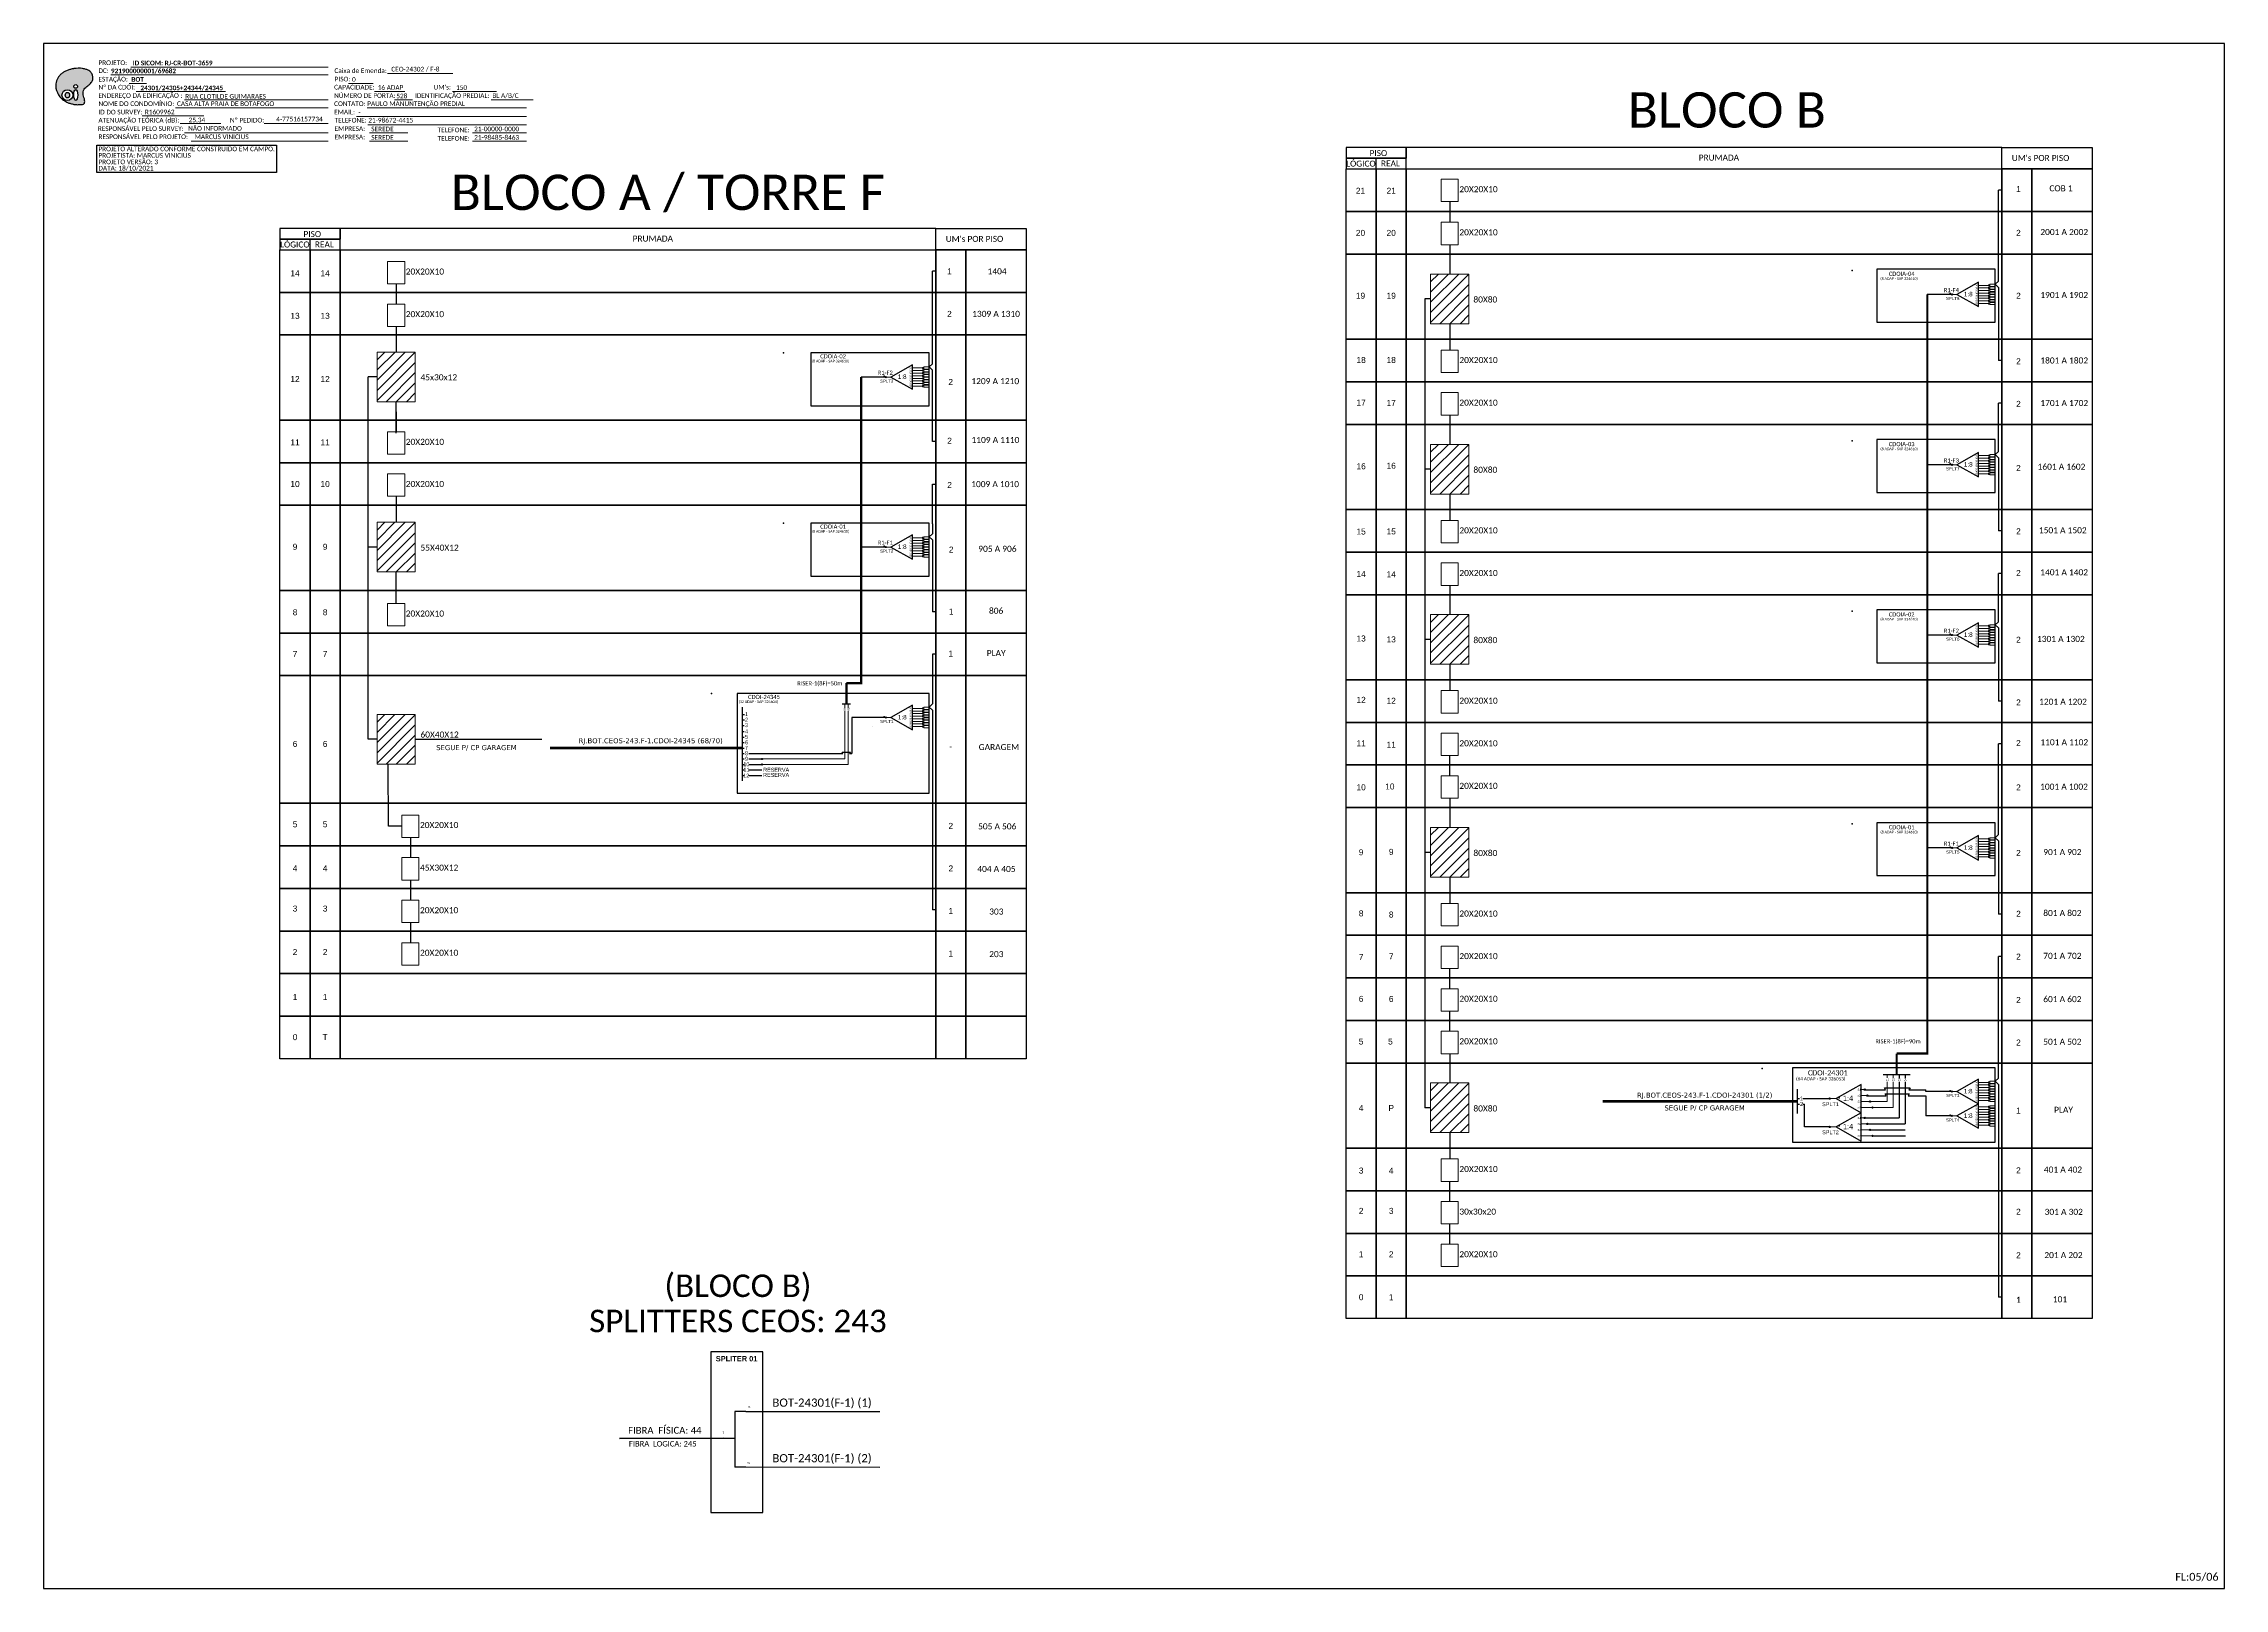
# Model space of a CAD drawing. Header units: inches. Extents: x 2352 to 7774, y -43 to 551.
# Drawn here: x 6025 to 6864, y -43 to 551 of the extents above; entities that cross this region are included whole.
import ezdxf
from ezdxf.enums import TextEntityAlignment as Align

# ---------------------------------------------------------------- set-up
doc = ezdxf.new("R2010")
doc.units = ezdxf.units.IN
doc.header["$MEASUREMENT"] = 0
doc.layers.add('40.1-ETIQUETAS', color=1, linetype='Continuous', lineweight=20)
doc.styles.add('ARIAL', font='arial.ttf')
doc.styles.add('siredit', font='verdana.ttf')
doc.styles.add('WMF-Calibri0', font='calibri.ttf')
doc.styles.add('WMF-Calibri1', font='calibrib.ttf')
doc.linetypes.add('RESERVA', pattern='A,0.5,-0.15,["RESERVA",Standard,S=0.18,R=0,X=0,Y=-0.1],-1.3', length=1.95)

# ---------------------------------------------------------------- blocks, each defined once
blk = doc.blocks.new('SPLT_1-8_SC-APC')
at = {"color": 1, "lineweight": 0}
blk.add_lwpolyline([(-17.04, -7.55), (-19.26, -7.55)], dxfattribs=at)
at = {"color": 1}
blk.add_lwpolyline([(-7.37, -2.1), (-17.04, -7.55), (-7.37, -13), (-7.37, -2.1)], dxfattribs=at)
at = {"color": 3, "lineweight": 0}
for points in [[(-2.99, -3.51), (-7.37, -3.51)], [(-7.37, -4.66), (-2.99, -4.66)], [(-7.37, -5.82), (-2.99, -5.82)], [(-7.37, -6.97), (-2.99, -6.97)], [(-7.37, -8.12), (-2.99, -8.12)], [(-7.37, -9.28), (-2.99, -9.28)], [(-2.41, -3.02), (-2.41, -4)], [(-2.41, -3.02), (0, -3.02)], [(-2.41, -4), (0, -4)], [(-2.41, -4.17), (-2.41, -5.16)], [(-2.41, -4.17), (0, -4.17)], [(-2.41, -5.16), (0, -5.16)], [(-2.41, -5.32), (-2.41, -6.31)], [(-2.41, -5.32), (0, -5.32)], [(-2.41, -6.31), (0, -6.31)], [(-2.41, -6.48), (-2.41, -7.46)], [(-2.41, -6.48), (0, -6.48)], [(-2.41, -7.46), (0, -7.46)], [(-2.41, -7.63), (-2.41, -8.62)], [(-2.41, -7.63), (0, -7.63)], [(-2.41, -8.62), (0, -8.62)], [(-2.41, -8.78), (-2.41, -9.77)], [(-2.41, -8.78), (0, -8.78)], [(-7.37, -10.43), (-2.99, -10.43)], [(-7.37, -11.58), (-2.99, -11.58)], [(-2.41, -9.77), (0, -9.77)], [(-2.41, -9.94), (-2.41, -10.92)], [(-2.41, -9.94), (0, -9.94)], [(-2.41, -10.92), (0, -10.92)], [(-2.41, -11.09), (-2.41, -12.08)], [(-2.41, -11.09), (0, -11.09)], [(-2.41, -12.08), (0, -12.08)]]:
    blk.add_lwpolyline(points, dxfattribs=at)
for points in [[(-2.99, -3.22), (-2.41, -3.22), (-2.41, -3.8), (-2.99, -3.8)], [(-2.99, -4.38), (-2.41, -4.38), (-2.41, -4.95), (-2.99, -4.95)], [(-2.99, -5.53), (-2.41, -5.53), (-2.41, -6.1), (-2.99, -6.1)], [(-2.99, -6.68), (-2.41, -6.68), (-2.41, -7.26), (-2.99, -7.26)], [(-2.99, -7.84), (-2.41, -7.84), (-2.41, -8.41), (-2.99, -8.41)], [(-2.99, -8.99), (-2.41, -8.99), (-2.41, -9.56), (-2.99, -9.56)], [(-2.99, -10.14), (-2.41, -10.14), (-2.41, -10.72), (-2.99, -10.72)], [(-2.99, -11.3), (-2.41, -11.3), (-2.41, -11.87), (-2.99, -11.87)]]:
    blk.add_lwpolyline(points, close=True, dxfattribs=at)
at = {"color": 1, "style": 'ARIAL'}
for s, height, p in [('1:8', 2, (-13.91, -8.4)), ('S1', 0.75, (-8.74, -3.78)), ('S2', 0.75, (-8.74, -4.97)), ('S3', 0.75, (-8.74, -6.18)), ('S4', 0.75, (-8.74, -7.36)), ('S5', 0.75, (-8.74, -8.57)), ('S6', 0.75, (-8.74, -9.69)), ('S7', 0.75, (-8.74, -10.78)), ('S8', 0.75, (-8.74, -11.9))]:
    blk.add_text(s, height=height, dxfattribs=at).set_placement(p)
blk = doc.blocks.new('SPLITTER_')
blk.add_point((0, 0))
at = {"style": 'ARIAL', "flags": 4}
blk.add_attdef('SPLT', (0, -3.26), '', height=1.5, dxfattribs=at)
blk = doc.blocks.new('A$C415C251F')
at = {"color": 3}
blk.add_point((0, 0), dxfattribs=at)
blk = doc.blocks.new('LEG_CDOIA8_C-SPLT_ESQ')
at = {"color": 3, "extrusion": (0, 0, -1), "xscale": -1, "zscale": -1}
blk.add_blockref('A$C415C251F', (0, 0), dxfattribs=at)
at = {"color": 1, "style": 'WMF-Calibri0', "flags": 4}
blk.add_attdef('MODELO', text='', height=1.5, dxfattribs=at).set_placement((22.54, -4.54), align=Align.CENTER)
blk.add_attdef('CDO', (21.44, -2.61), '', height=2, dxfattribs=at)
at = {"style": 'ARIAL', "flags": 4}
blk.add_attdef('SPLITAGEM', text='', height=1.5, dxfattribs=at).set_placement((18.61, -12.59), align=Align.CENTER)
blk = doc.blocks.new('SPLT_1-4_DIV_DIR')
h = blk.add_hatch(color=3)
h.dxf.hatch_style = 1
edge = h.paths.add_edge_path()
edge.add_arc((13.27, 3.47), 0.242, 0, 360)
h = blk.add_hatch(color=3)
h.dxf.hatch_style = 1
edge = h.paths.add_edge_path()
edge.add_arc((14.27, 1.17), 0.242, 0, 360)
h = blk.add_hatch(color=3)
h.dxf.hatch_style = 1
edge = h.paths.add_edge_path()
edge.add_arc((15.27, -1.14), 0.242, 0, 360)
h = blk.add_hatch(color=3)
h.dxf.hatch_style = 1
edge = h.paths.add_edge_path()
edge.add_arc((16.27, -3.45), 0.242, 0, 360)
at = {"color": 1, "lineweight": 0}
blk.add_lwpolyline([(2.22, 0), (0, 0)], dxfattribs=at)
at = {"color": 1}
blk.add_lwpolyline([(11.89, 5.45), (2.22, 0), (11.89, -5.45), (11.89, 5.45)], dxfattribs=at)
at = {"color": 7, "lineweight": 0}
for points in [[(13.27, 3.47), (11.89, 3.47)], [(11.89, 1.17), (14.27, 1.17)], [(11.89, -1.14), (15.27, -1.14)], [(11.89, -3.45), (16.27, -3.45)]]:
    blk.add_lwpolyline(points, dxfattribs=at)
at = {"color": 3}
for centre in [(13.27, 3.47), (14.27, 1.17), (15.27, -1.14), (16.27, -3.45)]:
    blk.add_circle(centre, 0.242, dxfattribs=at)
at = {"color": 1, "style": 'ARIAL'}
for s, height, p in [('1:4', 2, (4.91, -0.85)), ('S1', 0.75, (10.52, 3.07)), ('S2', 0.75, (10.52, 0.81)), ('S3', 0.75, (10.52, -1.54)), ('S4', 0.75, (10.52, -3.8))]:
    blk.add_text(s, height=height, dxfattribs=at).set_placement(p)
blk = doc.blocks.new('OI')
h = blk.add_hatch(color=40)
edge = h.paths.add_edge_path()
edge.add_spline(control_points=[(4.35, -0.67), (3.92, -0.99), (3.26, -1.5), (2.81, -2.59), (2.9, -3.5), (3.06, -4.27), (3.31, -4.85), (3.37, -5.39), (3.4, -5.88), (3.2, -6.4), (2.54, -6.61), (1.65, -6.63), (0.55, -6.67), (-0.56, -6.42), (-1.61, -6.14), (-2.77, -5.61), (-3.92, -4.77), (-4.89, -3.7), (-5.34, -2.65), (-5.6, -1.94), (-5.85, -0.96), (-5.71, 0.47), (-5.1, 2.02), (-4.14, 3.02), (-3.3, 3.61), (-2.37, 4.16), (-1.36, 4.44), (-0.56, 4.7), (0.79, 4.85), (2.24, 4.97), (3.79, 4.57), (4.67, 4.21), (5.44, 3.65), (5.76, 2.99), (6.03, 2.21), (6.01, 1.46), (5.72, 0.64), (5.31, 0.08), (4.88, -0.38), (4.51, -0.55), (4.35, -0.67)], knot_values=[0, 0, 0, 0, 1.60434, 2.417191, 3.427595, 4.282808, 4.776746, 5.304182, 5.888771, 6.258406, 6.858137, 7.79129, 8.986195, 10.124242, 11.187857, 12.242908, 13.953784, 15.414161, 16.515391, 17.349188, 17.675853, 19.552021, 21.515531, 22.568638, 23.63245, 24.621084, 25.782718, 26.745347, 27.142653, 29.870543, 31.004649, 31.921532, 32.709589, 33.801391, 34.042471, 35.192333, 35.971461, 36.628871, 37.254359, 37.836911, 37.836911, 37.836911, 37.836911], degree=3, periodic=0)
h.paths.add_polyline_path([(1.13, -0.87, -1), (-0.04, -0.87, -1)], flags=16)
edge = h.paths.add_edge_path(flags=16)
edge.add_ellipse((0.56, -3.59), major_axis=(-0.02, 1.71), ratio=0.361305, start_angle=0, end_angle=360)
h.paths.add_polyline_path([(-0.36, -3.62, -1), (-3.8, -3.62, -1)], flags=16)
edge = h.paths.add_edge_path(flags=0)
edge.add_ellipse((-2.08, -3.62), major_axis=(0, 0.885), ratio=0.758294, start_angle=0, end_angle=360)
at = {"color": 40}
for centre, radius in [((-2.08, -3.62), 1.72), ((0.54, -0.87), 0.587)]:
    blk.add_circle(centre, radius, dxfattribs=at)
blk.add_ellipse((-2.08, -3.62), major_axis=(0, 0.885), ratio=0.758294, start_param=-3.141592653589792, end_param=3.141592653589792, dxfattribs=at)
blk.add_ellipse((0.56, -3.59), major_axis=(-0.02, 1.71), ratio=0.361305, dxfattribs=at)
at = {"color": 40, "start_tangent": (-0.800898, -0.598801), "end_tangent": (-0.800898, -0.598801)}
blk.add_spline([(4.35, -0.67), (3.2, -1.78), (2.9, -2.54), (2.92, -3.55), (3.12, -4.38), (3.28, -4.85), (3.37, -5.37), (3.35, -5.95), (3.2, -6.29), (2.66, -6.55), (1.73, -6.63), (0.54, -6.62), (-0.58, -6.41), (-1.6, -6.11), (-2.56, -5.67), (-3.95, -4.67), (-4.89, -3.56), (-5.37, -2.56), (-5.64, -1.78), (-5.72, -1.46), (-5.63, 0.42), (-4.84, 2.22), (-4.13, 2.99), (-3.27, 3.62), (-2.4, 4.09), (-1.3, 4.47), (-0.37, 4.72), (0.02, 4.77), (2.75, 4.8), (3.85, 4.53), (4.69, 4.16), (5.31, 3.68), (5.85, 2.73), (5.93, 2.5), (5.94, 1.35), (5.67, 0.62), (5.29, 0.08), (4.84, -0.36), (4.35, -0.67)], degree=3, dxfattribs=at)

msp = doc.modelspace()

# ---------------------------------------------------------------- hatches: boundary and pattern name
h = msp.add_hatch()
h.set_pattern_fill('ANSI31', color=1, scale=22.150909, style=0)
h.set_pattern_definition([(45, (-270.7667, -171.3535), (-1.9578823, 1.9578823), [])])
h.paths.add_polyline_path([(6573.16, 462.25), (6558.49, 462.25), (6558.49, 443.15), (6573.16, 443.15)])
h = msp.add_hatch(color=3)
h.dxf.hatch_style = 1
edge = h.paths.add_edge_path()
edge.add_arc((6758.93, 454.41), 0.242, 0, 360)
h = msp.add_hatch()
h.set_pattern_fill('ANSI31', color=1, scale=22.150909, style=0)
h.set_pattern_definition([(45, (-675.91, -201.3412), (-1.9578823, 1.9578823), [])])
h.paths.add_polyline_path([(6168.01, 432.26), (6153.35, 432.26), (6153.35, 413.16), (6168.01, 413.16)])
h = msp.add_hatch(color=3)
h.dxf.hatch_style = 1
edge = h.paths.add_edge_path()
edge.add_arc((6348.99, 422.63), 0.242, 0, 360)
h = msp.add_hatch()
h.set_pattern_fill('ANSI31', color=1, scale=22.150909, style=0)
h.set_pattern_definition([(45, (-270.7667, -236.841), (-1.9578823, 1.9578823), [])])
h.paths.add_polyline_path([(6573.16, 396.76), (6558.49, 396.76), (6558.49, 377.66), (6573.16, 377.66)])
h = msp.add_hatch(color=3)
h.dxf.hatch_style = 1
edge = h.paths.add_edge_path()
edge.add_arc((6758.93, 388.92), 0.242, 0, 360)
h = msp.add_hatch()
h.set_pattern_fill('ANSI31', color=1, scale=22.150909, style=0)
h.set_pattern_definition([(45, (-675.91, -266.8287), (-1.9578823, 1.9578823), [])])
h.paths.add_polyline_path([(6168.01, 366.77), (6153.35, 366.77), (6153.35, 347.68), (6168.01, 347.68)])
h = msp.add_hatch(color=3)
h.dxf.hatch_style = 1
edge = h.paths.add_edge_path()
edge.add_arc((6348.99, 357.28), 0.242, 0, 360)
h = msp.add_hatch()
h.set_pattern_fill('ANSI31', color=1, scale=22.150909, style=0)
h.set_pattern_definition([(45, (-270.7667, -302.3285), (-1.9578823, 1.9578823), [])])
h.paths.add_polyline_path([(6573.16, 331.27), (6558.49, 331.27), (6558.49, 312.18), (6573.16, 312.18)])
h = msp.add_hatch(color=3)
h.dxf.hatch_style = 1
edge = h.paths.add_edge_path()
edge.add_arc((6758.93, 323.44), 0.242, 0, 360)
h = msp.add_hatch()
h.set_pattern_fill('ANSI31', color=1, scale=22.150909, style=0)
h.set_pattern_definition([(45, (-675.91, -340.7185), (-1.9578823, 1.9578823), [])])
h.paths.add_polyline_path([(6168.01, 292.88), (6153.35, 292.88), (6153.35, 273.79), (6168.01, 273.79)])
h = msp.add_hatch(color=3)
h.dxf.hatch_style = 1
edge = h.paths.add_edge_path()
edge.add_arc((6349.02, 291.72), 0.242, 0, 360)
h = msp.add_hatch(color=3)
h.dxf.hatch_style = 1
edge = h.paths.add_edge_path()
edge.add_arc((6301.38, 275.77), 0.242, 0, 360)
h = msp.add_hatch(color=3)
h.dxf.hatch_style = 1
edge = h.paths.add_edge_path()
edge.add_arc((6301.38, 273.66), 0.242, 0, 360)
h = msp.add_hatch()
h.set_pattern_fill('ANSI31', color=1, scale=22.150909, style=0)
h.set_pattern_definition([(45, (-270.7667, -384.188), (-1.9578823, 1.9578823), [])])
h.paths.add_polyline_path([(6573.16, 249.41), (6558.49, 249.41), (6558.49, 230.32), (6573.16, 230.32)])
h = msp.add_hatch(color=3)
h.dxf.hatch_style = 1
edge = h.paths.add_edge_path()
edge.add_arc((6758.93, 241.58), 0.242, 0, 360)
h = msp.add_hatch()
h.set_pattern_fill('ANSI31', color=1, scale=22.150909, style=0)
h.set_pattern_definition([(45, (-270.7667, -482.419), (-1.9578823, 1.9578823), [])])
h.paths.add_polyline_path([(6573.16, 151.18), (6558.49, 151.18), (6558.49, 132.09), (6573.16, 132.09)])
h = msp.add_hatch(color=3)
h.dxf.hatch_style = 1
edge = h.paths.add_edge_path()
edge.add_arc((6711.89, 145.16), 0.256, 0, 360)
h = msp.add_hatch(color=3)
h.dxf.hatch_style = 1
edge = h.paths.add_edge_path()
edge.add_arc((6758.89, 147.93), 0.242, 0, 360)
h = msp.add_hatch(color=3)
h.dxf.hatch_style = 1
edge = h.paths.add_edge_path()
edge.add_arc((6711.89, 134.27), 0.256, 0, 360)
h = msp.add_hatch(color=3)
h.dxf.hatch_style = 1
edge = h.paths.add_edge_path()
edge.add_arc((6758.89, 138.51), 0.242, 0, 360)

# ---------------------------------------------------------------- linework, layer by layer
at = {"color": 3}
for p, q in [((6565.82, 269.3), (6565.82, 277.05)), ((6565.82, 187.44), (6565.82, 195.2)), ((6565.82, 171.07), (6565.82, 178.82)), ((6758.89, 147.93), (6748.9, 147.93)), ((6565.9, 105.58), (6565.9, 113.34)), ((6565.9, 89.21), (6565.9, 96.96))]:
    msp.add_line(p, q, dxfattribs=at)
at = {"color": 2}
msp.add_line((6758.89, 138.51), (6748.9, 138.51), dxfattribs=at)
at = {"color": 7, "linetype": 'Continuous'}
for p, q in [((6290.92, 24.88), (6290.92, 3.51)), ((6295.18, 24.88), (6290.92, 24.88)), ((6286.72, 14.57), (6290.91, 14.57)), ((6295.18, 3.51), (6290.92, 3.51))]:
    msp.add_line(p, q, dxfattribs=at)
at = {"color": 10, "linetype": 'Continuous'}
for p, q in [((6295.18, 24.9), (6346.75, 24.88)), ((6295.18, 3.53), (6346.75, 3.51))]:
    msp.add_line(p, q, dxfattribs=at)
at = {"color": 1, "linetype": 'Continuous', "lineweight": 60}
msp.add_line((6286.72, 14.57), (6246.65, 14.44), dxfattribs=at)
for points in [[(6025.14, -43.15), (6863.71, -43.15), (6863.71, 550.85), (6025.14, 550.85), (6025.14, -43.15)], [(6537.55, 502.67), (6537.55, 506.78)], [(6549.12, 502.67), (6778.14, 502.67), (6778.14, 510.89), (6549.12, 510.89), (6549.12, 510.89), (6549.12, 506.78)], [(6139.18, 471.55), (6368.2, 471.55), (6368.2, 479.78), (6139.18, 479.78), (6139.18, 479.78), (6139.18, 475.67)], [(6127.61, 471.55), (6127.61, 475.67)], [(6168.01, 283.33), (6216.75, 283.33)]]:
    msp.add_lwpolyline(points)
at = {"color": 7, "lineweight": 0}
for points in [[(6050.97, 538.8), (6134.59, 538.8)], [(6058.62, 541.85), (6134.59, 541.85)], [(6157.43, 539.3), (6182.56, 539.3)], [(6058.1, 535.53), (6064.65, 535.53)], [(6060.76, 532.46), (6095.14, 532.46)], [(6079.33, 529.22), (6134.59, 529.22)], [(6142.39, 535.57), (6151.87, 535.57)], [(6152.43, 532.46), (6164.05, 532.46)], [(6160.02, 529.22), (6166.96, 529.22)], [(6182.38, 532.46), (6199.23, 532.46)], [(6197.19, 529.22), (6213.37, 529.22)], [(6063.08, 523.04), (6086.71, 523.04)], [(6075.92, 526.11), (6134.59, 526.11)], [(6077.62, 520.07), (6093.29, 520.07)], [(6109.95, 520.08), (6134.44, 520.08)], [(6110.45, 520.09), (6134.6, 520.09)], [(6145.51, 522.87), (6210.78, 522.87)], [(6149.55, 526.11), (6210.78, 526.11)], [(6079.33, 516.52), (6134.59, 516.52)], [(6081.82, 513.28), (6134.59, 513.28)], [(6149.8, 519.63), (6210.78, 519.63)], [(6150.4, 516.52), (6165.2, 516.52)], [(6150.4, 513.28), (6165.2, 513.28)], [(6190.01, 516.52), (6210.78, 516.52)], [(6190.01, 513.28), (6210.78, 513.28)]]:
    msp.add_lwpolyline(points, dxfattribs=at)
at = {"color": 1}
for points in [[(6045.67, 511.79), (6114.74, 511.79), (6114.74, 501.23), (6045.67, 501.23)], [(6775.57, 464.08), (6730.05, 464.08), (6730.05, 443.75), (6775.57, 443.75)], [(6365.63, 431.92), (6320.11, 431.92), (6320.11, 411.6), (6365.63, 411.6)], [(6775.57, 398.59), (6730.05, 398.59), (6730.05, 378.27), (6775.57, 378.27)], [(6365.63, 366.43), (6320.11, 366.43), (6320.11, 346.11), (6365.63, 346.11)], [(6775.57, 333.1), (6730.05, 333.1), (6730.05, 312.78), (6775.57, 312.78)], [(6365.63, 300.95), (6291.85, 300.95), (6291.85, 262.6), (6365.63, 262.6)], [(6775.57, 251.24), (6730.05, 251.24), (6730.05, 230.92), (6775.57, 230.92)], [(6775.54, 157.03), (6697.66, 157.03), (6697.66, 128.41), (6775.54, 128.41)]]:
    msp.add_lwpolyline(points, close=True, dxfattribs=at)
at = {"color": 0}
for points in [[(6525.97, 506.78), (6549.12, 506.78), (6549.12, 510.89), (6525.97, 510.89)], [(6525.97, 502.67), (6549.12, 502.67), (6549.12, 506.78), (6525.97, 506.78)], [(6116.03, 475.67), (6139.18, 475.67), (6139.18, 479.78), (6116.03, 479.78)], [(6116.03, 471.55), (6139.18, 471.55), (6139.18, 475.67), (6116.03, 475.67)]]:
    msp.add_lwpolyline(points, close=True, dxfattribs=at)
for points in [[(6778.14, 510.89), (6812.86, 510.89), (6812.86, 502.67), (6778.14, 502.67)], [(6525.97, 502.67), (6537.55, 502.67), (6537.55, 486.3), (6525.97, 486.3)], [(6537.55, 502.67), (6549.12, 502.67), (6549.12, 486.3), (6537.55, 486.3)], [(6549.12, 502.67), (6778.14, 502.67), (6778.14, 486.3), (6549.12, 486.3)], [(6778.14, 502.67), (6789.71, 502.67), (6789.71, 486.3), (6778.14, 486.3)], [(6789.71, 502.67), (6812.86, 502.67), (6812.86, 486.3), (6789.71, 486.3)], [(6368.2, 479.78), (6402.92, 479.78), (6402.92, 471.55), (6368.2, 471.55)], [(6525.97, 486.3), (6537.55, 486.3), (6537.55, 469.92), (6525.97, 469.92)], [(6537.55, 486.3), (6549.12, 486.3), (6549.12, 469.92), (6537.55, 469.92)], [(6549.12, 486.3), (6778.14, 486.3), (6778.14, 469.92), (6549.12, 469.92)], [(6778.14, 486.3), (6789.71, 486.3), (6789.71, 469.92), (6778.14, 469.92)], [(6789.71, 486.3), (6812.86, 486.3), (6812.86, 469.92), (6789.71, 469.92)], [(6116.03, 471.55), (6127.61, 471.55), (6127.61, 455.18), (6116.03, 455.18)], [(6127.61, 471.55), (6139.18, 471.55), (6139.18, 455.18), (6127.61, 455.18)], [(6139.18, 471.55), (6368.2, 471.55), (6368.2, 455.18), (6139.18, 455.18)], [(6368.2, 471.55), (6379.78, 471.55), (6379.78, 455.18), (6368.2, 455.18)], [(6379.78, 471.55), (6402.92, 471.55), (6402.92, 455.18), (6379.78, 455.18)], [(6525.97, 469.92), (6537.55, 469.92), (6537.55, 437.18), (6525.97, 437.18)], [(6537.55, 469.92), (6549.12, 469.92), (6549.12, 437.18), (6537.55, 437.18)], [(6549.12, 469.92), (6778.14, 469.92), (6778.14, 437.18), (6549.12, 437.18)], [(6778.14, 469.92), (6789.71, 469.92), (6789.71, 437.18), (6778.14, 437.18)], [(6789.71, 469.92), (6812.86, 469.92), (6812.86, 437.18), (6789.71, 437.18)], [(6116.03, 455.18), (6127.61, 455.18), (6127.61, 438.81), (6116.03, 438.81)], [(6127.61, 455.18), (6139.18, 455.18), (6139.18, 438.81), (6127.61, 438.81)], [(6139.18, 455.18), (6368.2, 455.18), (6368.2, 438.81), (6139.18, 438.81)], [(6368.2, 455.18), (6379.78, 455.18), (6379.78, 438.81), (6368.2, 438.81)], [(6379.78, 455.18), (6402.92, 455.18), (6402.92, 438.81), (6379.78, 438.81)], [(6116.03, 438.81), (6127.61, 438.81), (6127.61, 406.07), (6116.03, 406.07)], [(6127.61, 438.81), (6139.18, 438.81), (6139.18, 406.07), (6127.61, 406.07)], [(6139.18, 438.81), (6368.2, 438.81), (6368.2, 406.07), (6139.18, 406.07)], [(6368.2, 438.81), (6379.78, 438.81), (6379.78, 406.07), (6368.2, 406.07)], [(6379.78, 438.81), (6402.92, 438.81), (6402.92, 406.07), (6379.78, 406.07)], [(6525.97, 437.18), (6537.55, 437.18), (6537.55, 420.81), (6525.97, 420.81)], [(6537.55, 437.18), (6549.12, 437.18), (6549.12, 420.81), (6537.55, 420.81)], [(6549.12, 437.18), (6778.14, 437.18), (6778.14, 420.81), (6549.12, 420.81)], [(6778.14, 437.18), (6789.71, 437.18), (6789.71, 420.81), (6778.14, 420.81)], [(6789.71, 437.18), (6812.86, 437.18), (6812.86, 420.81), (6789.71, 420.81)], [(6525.97, 420.81), (6537.55, 420.81), (6537.55, 404.44), (6525.97, 404.44)], [(6537.55, 420.81), (6549.12, 420.81), (6549.12, 404.44), (6537.55, 404.44)], [(6549.12, 420.81), (6778.14, 420.81), (6778.14, 404.44), (6549.12, 404.44)], [(6778.14, 420.81), (6789.71, 420.81), (6789.71, 404.44), (6778.14, 404.44)], [(6789.71, 420.81), (6812.86, 420.81), (6812.86, 404.44), (6789.71, 404.44)], [(6116.03, 406.07), (6127.61, 406.07), (6127.61, 389.69), (6116.03, 389.69)], [(6127.61, 406.07), (6139.18, 406.07), (6139.18, 389.69), (6127.61, 389.69)], [(6139.18, 406.07), (6368.2, 406.07), (6368.2, 389.69), (6139.18, 389.69)], [(6368.2, 406.07), (6379.78, 406.07), (6379.78, 389.69), (6368.2, 389.69)], [(6379.78, 406.07), (6402.92, 406.07), (6402.92, 389.69), (6379.78, 389.69)], [(6525.97, 404.44), (6537.55, 404.44), (6537.55, 371.69), (6525.97, 371.69)], [(6537.55, 404.44), (6549.12, 404.44), (6549.12, 371.69), (6537.55, 371.69)], [(6549.12, 404.44), (6778.14, 404.44), (6778.14, 371.69), (6549.12, 371.69)], [(6778.14, 404.44), (6789.71, 404.44), (6789.71, 371.69), (6778.14, 371.69)], [(6789.71, 404.44), (6812.86, 404.44), (6812.86, 371.69), (6789.71, 371.69)], [(6116.03, 389.69), (6127.61, 389.69), (6127.61, 373.32), (6116.03, 373.32)], [(6127.61, 389.69), (6139.18, 389.69), (6139.18, 373.32), (6127.61, 373.32)], [(6139.18, 389.69), (6368.2, 389.69), (6368.2, 373.32), (6139.18, 373.32)], [(6368.2, 389.69), (6379.78, 389.69), (6379.78, 373.32), (6368.2, 373.32)], [(6379.78, 389.69), (6402.92, 389.69), (6402.92, 373.32), (6379.78, 373.32)], [(6116.03, 373.32), (6127.61, 373.32), (6127.61, 340.58), (6116.03, 340.58)], [(6127.61, 373.32), (6139.18, 373.32), (6139.18, 340.58), (6127.61, 340.58)], [(6139.18, 373.32), (6368.2, 373.32), (6368.2, 340.58), (6139.18, 340.58)], [(6368.2, 373.32), (6379.78, 373.32), (6379.78, 340.58), (6368.2, 340.58)], [(6379.78, 373.32), (6402.92, 373.32), (6402.92, 340.58), (6379.78, 340.58)], [(6525.97, 371.69), (6537.55, 371.69), (6537.55, 355.32), (6525.97, 355.32)], [(6537.55, 371.69), (6549.12, 371.69), (6549.12, 355.32), (6537.55, 355.32)], [(6549.12, 371.69), (6778.14, 371.69), (6778.14, 355.32), (6549.12, 355.32)], [(6778.14, 371.69), (6789.71, 371.69), (6789.71, 355.32), (6778.14, 355.32)], [(6789.71, 371.69), (6812.86, 371.69), (6812.86, 355.32), (6789.71, 355.32)], [(6525.97, 355.32), (6537.55, 355.32), (6537.55, 338.95), (6525.97, 338.95)], [(6537.55, 355.32), (6549.12, 355.32), (6549.12, 338.95), (6537.55, 338.95)], [(6549.12, 355.32), (6778.14, 355.32), (6778.14, 338.95), (6549.12, 338.95)], [(6778.14, 355.32), (6789.71, 355.32), (6789.71, 338.95), (6778.14, 338.95)], [(6789.71, 355.32), (6812.86, 355.32), (6812.86, 338.95), (6789.71, 338.95)], [(6116.03, 340.58), (6127.61, 340.58), (6127.61, 324.21), (6116.03, 324.21)], [(6127.61, 340.58), (6139.18, 340.58), (6139.18, 324.21), (6127.61, 324.21)], [(6139.18, 340.58), (6368.2, 340.58), (6368.2, 324.21), (6139.18, 324.21)], [(6368.2, 340.58), (6379.78, 340.58), (6379.78, 324.21), (6368.2, 324.21)], [(6379.78, 340.58), (6402.92, 340.58), (6402.92, 324.21), (6379.78, 324.21)], [(6525.97, 338.95), (6537.55, 338.95), (6537.55, 306.21), (6525.97, 306.21)], [(6537.55, 338.95), (6549.12, 338.95), (6549.12, 306.21), (6537.55, 306.21)], [(6549.12, 338.95), (6778.14, 338.95), (6778.14, 306.21), (6549.12, 306.21)], [(6778.14, 338.95), (6789.71, 338.95), (6789.71, 306.21), (6778.14, 306.21)], [(6789.71, 338.95), (6812.86, 338.95), (6812.86, 306.21), (6789.71, 306.21)], [(6116.03, 324.21), (6127.61, 324.21), (6127.61, 307.83), (6116.03, 307.83)], [(6127.61, 324.21), (6139.18, 324.21), (6139.18, 307.83), (6127.61, 307.83)], [(6139.18, 324.21), (6368.2, 324.21), (6368.2, 307.83), (6139.18, 307.83)], [(6368.2, 324.21), (6379.78, 324.21), (6379.78, 307.83), (6368.2, 307.83)], [(6379.78, 324.21), (6402.92, 324.21), (6402.92, 307.83), (6379.78, 307.83)], [(6116.03, 307.83), (6127.61, 307.83), (6127.61, 258.72), (6116.03, 258.72)], [(6127.61, 307.83), (6139.18, 307.83), (6139.18, 258.72), (6127.61, 258.72)], [(6139.18, 307.83), (6368.2, 307.83), (6368.2, 258.72), (6139.18, 258.72)], [(6368.2, 307.83), (6379.78, 307.83), (6379.78, 258.72), (6368.2, 258.72)], [(6379.78, 307.83), (6402.92, 307.83), (6402.92, 258.72), (6379.78, 258.72)], [(6525.97, 306.21), (6537.55, 306.21), (6537.55, 289.83), (6525.97, 289.83)], [(6537.55, 306.21), (6549.12, 306.21), (6549.12, 289.83), (6537.55, 289.83)], [(6549.12, 306.21), (6778.14, 306.21), (6778.14, 289.83), (6549.12, 289.83)], [(6778.14, 306.21), (6789.71, 306.21), (6789.71, 289.83), (6778.14, 289.83)], [(6789.71, 306.21), (6812.86, 306.21), (6812.86, 289.83), (6789.71, 289.83)], [(6525.97, 289.83), (6537.55, 289.83), (6537.55, 273.46), (6525.97, 273.46)], [(6537.55, 289.83), (6549.12, 289.83), (6549.12, 273.46), (6537.55, 273.46)], [(6549.12, 289.83), (6778.14, 289.83), (6778.14, 273.46), (6549.12, 273.46)], [(6778.14, 289.83), (6789.71, 289.83), (6789.71, 273.46), (6778.14, 273.46)], [(6789.71, 289.83), (6812.86, 289.83), (6812.86, 273.46), (6789.71, 273.46)], [(6525.97, 273.46), (6537.55, 273.46), (6537.55, 257.09), (6525.97, 257.09)], [(6537.55, 273.46), (6549.12, 273.46), (6549.12, 257.09), (6537.55, 257.09)], [(6549.12, 273.46), (6778.14, 273.46), (6778.14, 257.09), (6549.12, 257.09)], [(6778.14, 273.46), (6789.71, 273.46), (6789.71, 257.09), (6778.14, 257.09)], [(6789.71, 273.46), (6812.86, 273.46), (6812.86, 257.09), (6789.71, 257.09)], [(6116.03, 258.72), (6127.61, 258.72), (6127.61, 242.35), (6116.03, 242.35)], [(6127.61, 258.72), (6139.18, 258.72), (6139.18, 242.35), (6127.61, 242.35)], [(6139.18, 258.72), (6368.2, 258.72), (6368.2, 242.35), (6139.18, 242.35)], [(6368.2, 258.72), (6379.78, 258.72), (6379.78, 242.35), (6368.2, 242.35)], [(6379.78, 258.72), (6402.92, 258.72), (6402.92, 242.35), (6379.78, 242.35)], [(6525.97, 257.09), (6537.55, 257.09), (6537.55, 224.35), (6525.97, 224.35)], [(6537.55, 257.09), (6549.12, 257.09), (6549.12, 224.35), (6537.55, 224.35)], [(6549.12, 257.09), (6778.14, 257.09), (6778.14, 224.35), (6549.12, 224.35)], [(6778.14, 257.09), (6789.71, 257.09), (6789.71, 224.35), (6778.14, 224.35)], [(6789.71, 257.09), (6812.86, 257.09), (6812.86, 224.35), (6789.71, 224.35)], [(6116.03, 242.35), (6127.61, 242.35), (6127.61, 225.98), (6116.03, 225.98)], [(6127.61, 242.35), (6139.18, 242.35), (6139.18, 225.98), (6127.61, 225.98)], [(6139.18, 242.35), (6368.2, 242.35), (6368.2, 225.98), (6139.18, 225.98)], [(6368.2, 242.35), (6379.78, 242.35), (6379.78, 225.98), (6368.2, 225.98)], [(6379.78, 242.35), (6402.92, 242.35), (6402.92, 225.98), (6379.78, 225.98)], [(6116.03, 225.98), (6127.61, 225.98), (6127.61, 209.6), (6116.03, 209.6)], [(6127.61, 225.98), (6139.18, 225.98), (6139.18, 209.6), (6127.61, 209.6)], [(6139.18, 225.98), (6368.2, 225.98), (6368.2, 209.6), (6139.18, 209.6)], [(6368.2, 225.98), (6379.78, 225.98), (6379.78, 209.6), (6368.2, 209.6)], [(6379.78, 225.98), (6402.92, 225.98), (6402.92, 209.6), (6379.78, 209.6)], [(6525.97, 224.35), (6537.55, 224.35), (6537.55, 207.97), (6525.97, 207.97)], [(6537.55, 224.35), (6549.12, 224.35), (6549.12, 207.97), (6537.55, 207.97)], [(6549.12, 224.35), (6778.14, 224.35), (6778.14, 207.97), (6549.12, 207.97)], [(6778.14, 224.35), (6789.71, 224.35), (6789.71, 207.97), (6778.14, 207.97)], [(6789.71, 224.35), (6812.86, 224.35), (6812.86, 207.97), (6789.71, 207.97)], [(6116.03, 209.6), (6127.61, 209.6), (6127.61, 193.23), (6116.03, 193.23)], [(6127.61, 209.6), (6139.18, 209.6), (6139.18, 193.23), (6127.61, 193.23)], [(6139.18, 209.6), (6368.2, 209.6), (6368.2, 193.23), (6139.18, 193.23)], [(6368.2, 209.6), (6379.78, 209.6), (6379.78, 193.23), (6368.2, 193.23)], [(6379.78, 209.6), (6402.92, 209.6), (6402.92, 193.23), (6379.78, 193.23)], [(6525.97, 207.97), (6537.55, 207.97), (6537.55, 191.6), (6525.97, 191.6)], [(6537.55, 207.97), (6549.12, 207.97), (6549.12, 191.6), (6537.55, 191.6)], [(6549.12, 207.97), (6778.14, 207.97), (6778.14, 191.6), (6549.12, 191.6)], [(6778.14, 207.97), (6789.71, 207.97), (6789.71, 191.6), (6778.14, 191.6)], [(6789.71, 207.97), (6812.86, 207.97), (6812.86, 191.6), (6789.71, 191.6)], [(6116.03, 193.23), (6127.61, 193.23), (6127.61, 176.86), (6116.03, 176.86)], [(6127.61, 193.23), (6139.18, 193.23), (6139.18, 176.86), (6127.61, 176.86)], [(6139.18, 193.23), (6368.2, 193.23), (6368.2, 176.86), (6139.18, 176.86)], [(6368.2, 193.23), (6379.78, 193.23), (6379.78, 176.86), (6368.2, 176.86)], [(6379.78, 193.23), (6402.92, 193.23), (6402.92, 176.86), (6379.78, 176.86)], [(6525.97, 191.6), (6537.55, 191.6), (6537.55, 175.23), (6525.97, 175.23)], [(6537.55, 191.6), (6549.12, 191.6), (6549.12, 175.23), (6537.55, 175.23)], [(6549.12, 191.6), (6778.14, 191.6), (6778.14, 175.23), (6549.12, 175.23)], [(6778.14, 191.6), (6789.71, 191.6), (6789.71, 175.23), (6778.14, 175.23)], [(6789.71, 191.6), (6812.86, 191.6), (6812.86, 175.23), (6789.71, 175.23)], [(6116.03, 176.86), (6127.61, 176.86), (6127.61, 160.49), (6116.03, 160.49)], [(6127.61, 176.86), (6139.18, 176.86), (6139.18, 160.49), (6127.61, 160.49)], [(6139.18, 176.86), (6368.2, 176.86), (6368.2, 160.49), (6139.18, 160.49)], [(6368.2, 176.86), (6379.78, 176.86), (6379.78, 160.49), (6368.2, 160.49)], [(6379.78, 176.86), (6402.92, 176.86), (6402.92, 160.49), (6379.78, 160.49)], [(6525.97, 175.23), (6537.55, 175.23), (6537.55, 158.86), (6525.97, 158.86)], [(6537.55, 175.23), (6549.12, 175.23), (6549.12, 158.86), (6537.55, 158.86)], [(6549.12, 175.23), (6778.14, 175.23), (6778.14, 158.86), (6549.12, 158.86)], [(6778.14, 175.23), (6789.71, 175.23), (6789.71, 158.86), (6778.14, 158.86)], [(6789.71, 175.23), (6812.86, 175.23), (6812.86, 158.86), (6789.71, 158.86)], [(6525.97, 158.86), (6537.55, 158.86), (6537.55, 126.11), (6525.97, 126.11)], [(6537.55, 158.86), (6549.12, 158.86), (6549.12, 126.11), (6537.55, 126.11)], [(6549.12, 158.86), (6778.14, 158.86), (6778.14, 126.11), (6549.12, 126.11)], [(6778.14, 158.86), (6789.71, 158.86), (6789.71, 126.11), (6778.14, 126.11)], [(6789.71, 158.86), (6812.86, 158.86), (6812.86, 126.11), (6789.71, 126.11)], [(6525.97, 126.11), (6537.55, 126.11), (6537.55, 109.74), (6525.97, 109.74)], [(6537.55, 126.11), (6549.12, 126.11), (6549.12, 109.74), (6537.55, 109.74)], [(6549.12, 126.11), (6778.14, 126.11), (6778.14, 109.74), (6549.12, 109.74)], [(6778.14, 126.11), (6789.71, 126.11), (6789.71, 109.74), (6778.14, 109.74)], [(6789.71, 126.11), (6812.86, 126.11), (6812.86, 109.74), (6789.71, 109.74)], [(6525.97, 109.74), (6537.55, 109.74), (6537.55, 93.37), (6525.97, 93.37)], [(6537.55, 109.74), (6549.12, 109.74), (6549.12, 93.37), (6537.55, 93.37)], [(6549.12, 109.74), (6778.14, 109.74), (6778.14, 93.37), (6549.12, 93.37)], [(6778.14, 109.74), (6789.71, 109.74), (6789.71, 93.37), (6778.14, 93.37)], [(6789.71, 109.74), (6812.86, 109.74), (6812.86, 93.37), (6789.71, 93.37)], [(6525.97, 93.37), (6537.55, 93.37), (6537.55, 77), (6525.97, 77)], [(6537.55, 93.37), (6549.12, 93.37), (6549.12, 77), (6537.55, 77)], [(6549.12, 93.37), (6778.14, 93.37), (6778.14, 77), (6549.12, 77)], [(6778.14, 93.37), (6789.71, 93.37), (6789.71, 77), (6778.14, 77)], [(6789.71, 93.37), (6812.86, 93.37), (6812.86, 77), (6789.71, 77)], [(6525.97, 77), (6537.55, 77), (6537.55, 60.63), (6525.97, 60.63)], [(6537.55, 77), (6549.12, 77), (6549.12, 60.63), (6537.55, 60.63)], [(6549.12, 77), (6778.14, 77), (6778.14, 60.63), (6549.12, 60.63)], [(6778.14, 77), (6789.71, 77), (6789.71, 60.63), (6778.14, 60.63)], [(6789.71, 77), (6812.86, 77), (6812.86, 60.63), (6789.71, 60.63)]]:
    msp.add_lwpolyline(points, close=True)
at = {"color": 0, "lineweight": 0}
for points in [[(6562.51, 498.73), (6569.13, 498.73), (6569.13, 490.11), (6562.51, 490.11)], [(6562.51, 482.14), (6569.13, 482.14), (6569.13, 473.52), (6562.51, 473.52)], [(6157.37, 467.05), (6163.99, 467.05), (6163.99, 458.43), (6157.37, 458.43)], [(6157.37, 450.68), (6163.99, 450.68), (6163.99, 442.06), (6157.37, 442.06)], [(6562.51, 433.02), (6569.13, 433.02), (6569.13, 424.4), (6562.51, 424.4)], [(6562.51, 416.65), (6569.13, 416.65), (6569.13, 408.03), (6562.51, 408.03)], [(6157.37, 401.57), (6163.99, 401.57), (6163.99, 392.95), (6157.37, 392.95)], [(6157.37, 385.39), (6163.99, 385.39), (6163.99, 376.77), (6157.37, 376.77)], [(6562.51, 367.53), (6569.13, 367.53), (6569.13, 358.91), (6562.51, 358.91)], [(6562.51, 351.16), (6569.13, 351.16), (6569.13, 342.54), (6562.51, 342.54)], [(6157.37, 335.54), (6163.99, 335.54), (6163.99, 326.92), (6157.37, 326.92)], [(6562.51, 302.05), (6569.13, 302.05), (6569.13, 293.43), (6562.51, 293.43)], [(6562.51, 285.67), (6569.13, 285.67), (6569.13, 277.05), (6562.51, 277.05)], [(6562.51, 269.3), (6569.13, 269.3), (6569.13, 260.68), (6562.51, 260.68)], [(6162.85, 254.22), (6169.47, 254.22), (6169.47, 245.6), (6162.85, 245.6)], [(6162.85, 237.85), (6169.47, 237.85), (6169.47, 229.23), (6162.85, 229.23)], [(6162.85, 221.48), (6169.47, 221.48), (6169.47, 212.86), (6162.85, 212.86)], [(6562.51, 220.19), (6569.13, 220.19), (6569.13, 211.57), (6562.51, 211.57)], [(6162.85, 205.1), (6169.47, 205.1), (6169.47, 196.48), (6162.85, 196.48)], [(6562.51, 203.82), (6569.13, 203.82), (6569.13, 195.2), (6562.51, 195.2)], [(6562.51, 187.44), (6569.13, 187.44), (6569.13, 178.82), (6562.51, 178.82)], [(6562.51, 171.07), (6569.13, 171.07), (6569.13, 162.45), (6562.51, 162.45)], [(6562.51, 121.96), (6569.13, 121.96), (6569.13, 113.34), (6562.51, 113.34)], [(6562.51, 105.58), (6569.13, 105.58), (6569.13, 96.96), (6562.51, 96.96)], [(6562.51, 89.21), (6569.13, 89.21), (6569.13, 80.59), (6562.51, 80.59)]]:
    msp.add_lwpolyline(points, close=True, dxfattribs=at)
at = {"color": 3}
for points in [[(6565.82, 490.11), (6565.82, 482.14)], [(6776.82, 459.53), (6776.82, 494.48)], [(6778.14, 494.48), (6776.82, 494.48)], [(6565.82, 473.52), (6565.82, 462.25)], [(6368.2, 463.37), (6366.88, 463.37)], [(6366.88, 427.75), (6366.88, 463.37)], [(6160.68, 458.43), (6160.68, 450.68)], [(6776.82, 459.53), (6775.57, 458.32), (6776.82, 457.12), (6776.82, 457.12)], [(6776.82, 457.12), (6776.82, 428.99)], [(6558.49, 452.7), (6556.26, 452.7), (6556.26, 141.63)], [(6160.68, 442.26), (6160.68, 432.26)], [(6565.82, 443.15), (6565.82, 433.02)], [(6366.88, 427.75), (6365.63, 426.54), (6366.88, 425.33), (6366.88, 425.33)], [(6778.14, 428.99), (6776.82, 428.99)], [(6153.35, 283.33), (6149.95, 283.33), (6149.95, 422.71)], [(6153.35, 422.71), (6149.95, 422.71)], [(6366.88, 397.88), (6366.88, 425.33)], [(6160.68, 401.03), (6160.68, 413.16)], [(6776.82, 394.04), (6776.82, 412.62)], [(6778.14, 412.62), (6776.82, 412.62)], [(6160.68, 409.32), (6160.68, 401.57)], [(6565.82, 408.03), (6565.82, 396.76)], [(6368.2, 397.88), (6366.88, 397.88)], [(6558.49, 387.21), (6556.26, 387.21)], [(6776.82, 394.04), (6775.57, 392.84), (6776.82, 391.63), (6776.82, 391.63)], [(6776.82, 391.63), (6776.82, 363.51)], [(6366.88, 366.24), (6366.88, 381.45)], [(6366.88, 381.45), (6368.2, 381.45)], [(6565.82, 377.66), (6565.82, 367.53)], [(6160.68, 376.77), (6160.68, 366.77)], [(6366.88, 362.4), (6365.63, 361.2), (6366.88, 359.99), (6366.88, 359.99)], [(6366.88, 366.24), (6366.88, 362.4)], [(6778.14, 363.51), (6776.82, 363.51)], [(6153.35, 357.22), (6149.95, 357.22)], [(6366.88, 359.99), (6366.88, 332.39)], [(6160.68, 335.54), (6160.68, 347.68)], [(6776.82, 328.56), (6776.82, 347.14)], [(6778.14, 347.14), (6776.82, 347.14)], [(6565.82, 342.54), (6565.82, 331.27)], [(6368.2, 332.39), (6366.88, 332.39)], [(6776.82, 328.56), (6775.57, 327.35), (6776.82, 326.14), (6776.82, 326.14)], [(6558.49, 321.72), (6556.26, 321.72)], [(6776.82, 326.14), (6776.82, 298.02)], [(6368.2, 316.02), (6366.88, 316.02)], [(6366.88, 316.02), (6366.88, 296.92)], [(6565.82, 312.18), (6565.82, 302.05)], [(6366.88, 296.92), (6365.63, 295.71), (6366.88, 294.5), (6366.88, 294.5)], [(6366.88, 294.5), (6366.88, 217.79)], [(6778.14, 298.02), (6776.82, 298.02)], [(6293.77, 292.91), (6294.71, 292.91)], [(6776.82, 246.7), (6776.82, 281.65)], [(6778.14, 281.65), (6776.82, 281.65)], [(6162.85, 249.91), (6157.7, 249.91), (6157.62, 273.79)], [(6565.82, 260.68), (6565.82, 249.41)], [(6166.16, 245.6), (6166.16, 237.85)], [(6776.82, 246.7), (6775.57, 245.49), (6776.82, 244.28), (6776.82, 244.28)], [(6776.82, 244.28), (6776.82, 216.16)], [(6558.49, 239.86), (6556.26, 239.86)], [(6166.16, 229.23), (6166.16, 221.48)], [(6565.82, 230.32), (6565.82, 220.19)], [(6166.16, 212.86), (6166.16, 205.1)], [(6368.2, 217.79), (6366.88, 217.79)], [(6778.14, 216.16), (6776.82, 216.16)], [(6776.79, 153.05), (6776.79, 199.79)], [(6778.14, 199.79), (6776.79, 199.79)], [(6565.82, 162.45), (6565.82, 151.18)], [(6776.79, 153.05), (6775.54, 151.84), (6776.79, 150.63), (6776.79, 150.63)], [(6699.42, 145.16), (6700.36, 145.16)], [(6701.67, 145.16), (6711.89, 145.16)], [(6725.65, 148.59), (6733.44, 148.59)], [(6733.44, 148.59), (6732.97, 149.28), (6742.88, 149.28), (6742.37, 148.59)], [(6742.37, 148.59), (6748.9, 148.59)], [(6748.9, 147.93), (6748.9, 148.59)], [(6776.79, 150.63), (6776.82, 68.81)], [(6558.49, 141.63), (6556.26, 141.63)], [(6565.82, 132.09), (6565.82, 121.96)], [(6778.14, 68.81), (6776.82, 68.81)]]:
    msp.add_lwpolyline(points, dxfattribs=at)
at = {"color": 1, "lineweight": 0}
for points in [[(6558.49, 462.25), (6573.16, 462.25), (6573.16, 443.15), (6558.49, 443.15)], [(6153.35, 432.26), (6168.01, 432.26), (6168.01, 413.16), (6153.35, 413.16)], [(6558.49, 396.76), (6573.16, 396.76), (6573.16, 377.66), (6558.49, 377.66)], [(6153.35, 366.77), (6168.01, 366.77), (6168.01, 347.68), (6153.35, 347.68)], [(6558.49, 331.27), (6573.16, 331.27), (6573.16, 312.18), (6558.49, 312.18)], [(6153.35, 292.88), (6168.01, 292.88), (6168.01, 273.79), (6153.35, 273.79)], [(6558.49, 249.41), (6573.16, 249.41), (6573.16, 230.32), (6558.49, 230.32)], [(6558.49, 151.18), (6573.16, 151.18), (6573.16, 132.09), (6558.49, 132.09)]]:
    msp.add_lwpolyline(points, close=True, dxfattribs=at)
at = {"color": 5, "const_width": 0.8}
for points in [[(6749.45, 454.41), (6749.45, 162.51), (6737.72, 162.51)], [(6339.52, 422.63), (6339.52, 304.93), (6333.86, 304.93)], [(6333.86, 296.94), (6333.86, 304.93)], [(6737.72, 154.45), (6737.72, 162.51)]]:
    msp.add_lwpolyline(points, dxfattribs=at)
at = {"color": 5}
for points in [[(6758.93, 454.41), (6749.45, 454.41)], [(6348.99, 422.63), (6339.52, 422.63)], [(6758.93, 388.92), (6749.45, 388.92)], [(6348.99, 357.28), (6339.52, 357.28)], [(6758.93, 323.44), (6749.45, 323.44)], [(6332.26, 296.94), (6335.45, 296.94)], [(6293.77, 286.32), (6294.57, 286.32)], [(6758.93, 241.58), (6749.45, 241.58)], [(6732.53, 154.45), (6742.91, 154.45)], [(6738.68, 154.45), (6738.68, 153.01)], [(6738.68, 151.69), (6738.68, 137.74)], [(6740.99, 154.45), (6740.99, 153.01)], [(6740.99, 151.69), (6741, 135.44)], [(6725.42, 137.74), (6738.68, 137.74)], [(6726.42, 135.44), (6741, 135.44)]]:
    msp.add_lwpolyline(points, dxfattribs=at)
at = {"color": 1}
for points in [[(6293.77, 295.75), (6293.77, 267.32)], [(6293.77, 294.25), (6293.77, 281.49)], [(6293.77, 293.4), (6293.77, 281.73)], [(6293.77, 284.21), (6294.57, 284.21)], [(6699.42, 148.84), (6699.42, 139.39)]]:
    msp.add_lwpolyline(points, dxfattribs=at)
at = {"color": 5, "lineweight": 0}
for points in [[(6333.17, 294.18), (6333.17, 275.77)], [(6333.22, 296.94), (6333.22, 295.49)], [(6334.48, 296.94), (6334.48, 295.49)], [(6334.48, 294.18), (6334.48, 273.66)], [(6343.87, 288.25), (6343.87, 288.24)], [(6301.38, 275.77), (6333.17, 275.77)], [(6301.38, 273.66), (6334.48, 273.66)], [(6727.65, 144.03), (6734.05, 144.03), (6734.05, 151.57)], [(6728.65, 141.72), (6736.36, 141.72), (6736.36, 151.57)], [(6734.05, 154.45), (6734.05, 153.17)], [(6736.36, 154.45), (6736.36, 153.17)], [(6729.42, 148.59), (6729.42, 148.59)]]:
    msp.add_lwpolyline(points, dxfattribs=at)
at = {"color": 2}
for points in [[(6293.77, 290.8), (6294.71, 290.8)], [(6699.42, 143.05), (6700.36, 143.05)], [(6701.67, 143.05), (6702.22, 143.05)], [(6711.89, 134.27), (6702.22, 134.27), (6702.22, 143.05)], [(6726.65, 146.29), (6733.71, 146.29)], [(6733.71, 146.29), (6733.24, 146.98), (6742.56, 146.98), (6742.05, 146.29)], [(6742.05, 146.29), (6748.9, 146.29)], [(6748.9, 146.29), (6748.9, 138.51)]]:
    msp.add_lwpolyline(points, dxfattribs=at)
at = {"color": 0}
msp.add_lwpolyline([(6293.77, 288.69), (6294.57, 288.69)], dxfattribs=at)
at = {"color": 6}
for points in [[(6349.02, 291.72), (6335.96, 291.72), (6335.96, 277.88)], [(6293.77, 277.88), (6294.57, 277.88)], [(6296.29, 277.88), (6332.49, 277.88)], [(6332.49, 277.88), (6332.16, 278.34), (6335.42, 278.34), (6335.07, 277.88)], [(6335.07, 277.88), (6335.96, 277.88)]]:
    msp.add_lwpolyline(points, dxfattribs=at)
at = {"color": 1, "const_width": 1}
for points in [[(6219.8, 279.99), (6293.77, 279.99)], [(6624.66, 144.12), (6699.42, 144.11)]]:
    msp.add_lwpolyline(points, dxfattribs=at)
at = {"color": 190}
msp.add_lwpolyline([(6293.77, 282.1), (6294.57, 282.1)], dxfattribs=at)
at = {"color": 36}
msp.add_lwpolyline([(6293.77, 279.99), (6294.57, 279.99)], dxfattribs=at)
at = {"color": 250}
for points in [[(6293.77, 275.77), (6294.57, 275.77)], [(6296.29, 275.77), (6301.38, 275.77)]]:
    msp.add_lwpolyline(points, dxfattribs=at)
at = {"color": 252}
for points in [[(6293.77, 273.66), (6294.57, 273.66)], [(6296.29, 273.66), (6301.38, 273.66)]]:
    msp.add_lwpolyline(points, dxfattribs=at)
at = {"color": 32}
for points in [[(6293.77, 271.56), (6294.57, 271.56)], [(6296.29, 271.56), (6301.38, 271.56)]]:
    msp.add_lwpolyline(points, dxfattribs=at)
at = {"color": 161}
for points in [[(6293.77, 269.45), (6294.57, 269.45)], [(6296.29, 269.45), (6301.38, 269.45)]]:
    msp.add_lwpolyline(points, dxfattribs=at)
at = {"color": 8, "linetype": 'RESERVA', "ltscale": 4}
for points in [[(6727.42, 133.13), (6740.98, 133.13)], [(6728.42, 130.83), (6741.04, 130.83)]]:
    msp.add_lwpolyline(points, dxfattribs=at)
at = {"color": 7}
msp.add_lwpolyline([(6281.74, -13.98), (6301.65, -13.98), (6301.65, 47.83), (6281.74, 47.83)], close=True, dxfattribs=at)
at = {"color": 3}
for centre, radius in [((6758.93, 454.41), 0.242), ((6348.99, 422.63), 0.242), ((6758.93, 388.92), 0.242), ((6348.99, 357.28), 0.242), ((6758.93, 323.44), 0.242), ((6349.02, 291.72), 0.242), ((6301.38, 275.77), 0.242), ((6301.38, 273.66), 0.242), ((6758.93, 241.58), 0.242), ((6711.89, 145.16), 0.256), ((6758.89, 147.93), 0.242), ((6711.89, 134.27), 0.256), ((6758.89, 138.51), 0.242)]:
    msp.add_circle(centre, radius, dxfattribs=at)

# ---------------------------------------------------------------- block references
at = {"color": 7, "xscale": 1.213923925196705, "yscale": 1.21392392515554, "zscale": 1.213923925163967, "rotation": 0.153289602326381}
msp.add_blockref('OI', (6036.81, 535.43), dxfattribs=at)
at = {"color": 3}
ref = msp.add_blockref('LEG_CDOIA8_C-SPLT_ESQ', (6720.57, 463.63), dxfattribs=dict(at, xscale=0.8000000000465661, yscale=0.7999999999883585, zscale=0.8))
ref.add_attrib('CDO', 'CDOIA-04', (6734.68, 461.54), dxfattribs={"color": 1, "height": 1.6, "style": 'WMF-Calibri0'})
ref.add_attrib('MODELO', '(8 ADAP - SAP 324610)', dxfattribs={"color": 1, "height": 1, "style": 'WMF-Calibri0'}).set_placement((6738.61, 460), align=Align.CENTER)
ref = msp.add_blockref('SPLITTER_', (6758.26, 454.7), dxfattribs=dict(xscale=0.8000000000465661, yscale=0.7999999999883585, zscale=0.8))
ref.add_attrib('SPLT', 'SPLT8', (6756.71, 452.26), dxfattribs={"height": 1.2, "style": 'ARIAL'})
at = {"color": 3, "yscale": 0.8639999999874135, "zscale": 0.8640000000000001}
for p, xscale in [((6775.57, 460.93), 0.8640000000505097), ((6365.63, 429.15), 0.8640000000502823), ((6775.57, 395.44), 0.8640000000505097), ((6365.63, 363.8), 0.8640000000502823), ((6775.57, 329.96), 0.8640000000505097), ((6365.66, 298.24), 0.8640000000502823), ((6775.57, 248.1), 0.8640000000505097), ((6775.54, 154.45), 0.8640000000505097), ((6775.54, 145.03), 0.8640000000505097)]:
    msp.add_blockref('SPLT_1-8_SC-APC', p, dxfattribs=dict(at, xscale=xscale))
at = {"color": 3}
ref = msp.add_blockref('LEG_CDOIA8_C-SPLT_ESQ', (6309.67, 431.9), dxfattribs=dict(at, xscale=0.8000000000465661, yscale=0.7999999999883585, zscale=0.8))
ref.add_attrib('CDO', 'CDOIA-02', (6323.78, 429.81), dxfattribs={"color": 1, "height": 1.6, "style": 'WMF-Calibri0'})
ref.add_attrib('MODELO', '(8 ADAP - SAP 324610)', dxfattribs={"color": 1, "height": 1, "style": 'WMF-Calibri0'}).set_placement((6327.71, 428.27), align=Align.CENTER)
ref = msp.add_blockref('SPLITTER_', (6348.32, 422.92), dxfattribs=dict(xscale=0.8000000000465661, yscale=0.7999999999883585, zscale=0.8))
ref.add_attrib('SPLT', 'SPLT3', (6346.77, 420.48), dxfattribs={"height": 1.2, "style": 'ARIAL'})
ref = msp.add_blockref('LEG_CDOIA8_C-SPLT_ESQ', (6720.57, 398.14), dxfattribs=dict(at, xscale=0.8000000000465661, yscale=0.7999999999883585, zscale=0.8))
ref.add_attrib('CDO', 'CDOIA-03', (6734.68, 396.05), dxfattribs={"color": 1, "height": 1.6, "style": 'WMF-Calibri0'})
ref.add_attrib('MODELO', '(8 ADAP - SAP 324610)', dxfattribs={"color": 1, "height": 1, "style": 'WMF-Calibri0'}).set_placement((6738.61, 394.51), align=Align.CENTER)
ref = msp.add_blockref('SPLITTER_', (6758.26, 389.21), dxfattribs=dict(xscale=0.8000000000465661, yscale=0.7999999999883585, zscale=0.8))
ref.add_attrib('SPLT', 'SPLT7', (6756.71, 386.77), dxfattribs={"height": 1.2, "style": 'ARIAL'})
ref = msp.add_blockref('LEG_CDOIA8_C-SPLT_ESQ', (6309.67, 366.41), dxfattribs=dict(at, xscale=0.8000000000465661, yscale=0.7999999999883585, zscale=0.8))
ref.add_attrib('CDO', 'CDOIA-01', (6323.78, 364.32), dxfattribs={"color": 1, "height": 1.6, "style": 'WMF-Calibri0'})
ref.add_attrib('MODELO', '(8 ADAP - SAP 324610)', dxfattribs={"color": 1, "height": 1, "style": 'WMF-Calibri0'}).set_placement((6327.71, 362.78), align=Align.CENTER)
ref = msp.add_blockref('SPLITTER_', (6348.32, 357.57), dxfattribs=dict(xscale=0.8000000000465661, yscale=0.7999999999883585, zscale=0.8))
ref.add_attrib('SPLT', 'SPLT2', (6346.77, 355.13), dxfattribs={"height": 1.2, "style": 'ARIAL'})
ref = msp.add_blockref('LEG_CDOIA8_C-SPLT_ESQ', (6720.57, 332.66), dxfattribs=dict(at, xscale=0.8000000000465661, yscale=0.7999999999883585, zscale=0.8))
ref.add_attrib('CDO', 'CDOIA-02', (6734.68, 330.57), dxfattribs={"color": 1, "height": 1.6, "style": 'WMF-Calibri0'})
ref.add_attrib('MODELO', '(8 ADAP - SAP 324610)', dxfattribs={"color": 1, "height": 1, "style": 'WMF-Calibri0'}).set_placement((6738.61, 329.03), align=Align.CENTER)
ref = msp.add_blockref('SPLITTER_', (6758.26, 323.73), dxfattribs=dict(xscale=0.8000000000465661, yscale=0.7999999999883585, zscale=0.8))
ref.add_attrib('SPLT', 'SPLT6', (6756.71, 321.28), dxfattribs={"height": 1.2, "style": 'ARIAL'})
ref = msp.add_blockref('LEG_CDOIA8_C-SPLT_ESQ', (6281.93, 300.92), dxfattribs=dict(at, xscale=0.8000000000465661, yscale=0.7999999999883585, zscale=0.8))
ref.add_attrib('CDO', 'CDOI-24345', (6296.03, 298.83), dxfattribs={"color": 1, "height": 1.6, "style": 'WMF-Calibri0'})
ref.add_attrib('MODELO', '(12 ADAP - SAP 324604)', dxfattribs={"color": 1, "height": 1, "style": 'WMF-Calibri0'}).set_placement((6299.96, 297.29), align=Align.CENTER)
ref = msp.add_blockref('SPLITTER_', (6348.35, 292.01), dxfattribs=dict(xscale=0.8000000000465661, yscale=0.7999999999883585, zscale=0.8))
ref.add_attrib('SPLT', 'SPLT1', (6346.8, 289.56), dxfattribs={"height": 1.2, "style": 'ARIAL'})
ref = msp.add_blockref('LEG_CDOIA8_C-SPLT_ESQ', (6720.57, 250.8), dxfattribs=dict(at, xscale=0.8000000000465661, yscale=0.7999999999883585, zscale=0.8))
ref.add_attrib('CDO', 'CDOIA-01', (6734.68, 248.71), dxfattribs={"color": 1, "height": 1.6, "style": 'WMF-Calibri0'})
ref.add_attrib('MODELO', '(8 ADAP - SAP 324610)', dxfattribs={"color": 1, "height": 1, "style": 'WMF-Calibri0'}).set_placement((6738.61, 247.17), align=Align.CENTER)
ref = msp.add_blockref('SPLITTER_', (6758.26, 241.87), dxfattribs=dict(xscale=0.8000000000465661, yscale=0.7999999999883585, zscale=0.8))
ref.add_attrib('SPLT', 'SPLT5', (6756.71, 239.42), dxfattribs={"height": 1.2, "style": 'ARIAL'})
ref = msp.add_blockref('LEG_CDOIA8_C-SPLT_ESQ', (6685.94, 156.7), dxfattribs=at)
ref.add_attrib('CDO', 'CDOI-24301', (6703.57, 154.09), dxfattribs={"color": 1, "height": 2, "style": 'WMF-Calibri0'})
ref.add_attrib('MODELO', '(64 ADAP - SAP 326053)', dxfattribs={"color": 1, "height": 1.25, "style": 'WMF-Calibri0'}).set_placement((6708.48, 152.17), align=Align.CENTER)
ref = msp.add_blockref('SPLITTER_', (6715.56, 145.53), dxfattribs=dict(xscale=-1))
ref.add_attrib('SPLT', 'SPLT1', (6709.03, 142.27), dxfattribs={"height": 1.5, "style": 'ARIAL'})
for p in [(6712.15, 145.17), (6712.15, 134.27)]:
    msp.add_blockref('SPLT_1-4_DIV_DIR', p)
ref = msp.add_blockref('SPLITTER_', (6758.23, 148.22), dxfattribs=dict(xscale=0.8000000000465661, yscale=0.7999999999883585, zscale=0.8))
ref.add_attrib('SPLT', 'SPLT3', (6756.68, 145.77), dxfattribs={"height": 1.2, "style": 'ARIAL'})
ref = msp.add_blockref('SPLITTER_', (6715.56, 134.74), dxfattribs=dict(xscale=-1))
ref.add_attrib('SPLT', 'SPLT2', (6709.03, 131.48), dxfattribs={"height": 1.5, "style": 'ARIAL'})
ref = msp.add_blockref('SPLITTER_', (6758.23, 138.8), dxfattribs=dict(xscale=0.8000000000465661, yscale=0.7999999999883585, zscale=0.8))
ref.add_attrib('SPLT', 'SPLT4', (6756.68, 136.36), dxfattribs={"height": 1.2, "style": 'ARIAL'})

# ---------------------------------------------------------------- texts
at = {"color": 7, "lineweight": 0, "style": 'WMF-Calibri0'}
for s, height, p in [('DC:', 1.793, (6046.22, 539.55)), ('ESTAÇÃO:', 1.793, (6046.22, 536.27)), ('PROJETO:', 1.793, (6046.22, 542.6)), ('Caixa de Emenda:', 1.7927, (6136.97, 539.55)), ('PISO:', 1.793, (6137.04, 536.31)), ('ENDEREÇO DA EDIFICAÇÃO :', 1.7927, (6046.22, 529.97)), ('Nº DA CDOI:', 1.7927, (6046.22, 533.2)), ('NOME DO CONDOMÍNIO:', 1.7927, (6046.22, 526.85)), ('CASA ALTA PRAIA DE BOTAFOGO', 1.7927, (6076.43, 526.85)), ('CAPACIDADE:', 1.7927, (6136.86, 533.2)), ('CONTATO: PAULO MANUNTENÇÃO PREDIAL', 1.7927, (6136.86, 526.85)), ('NÚMERO DE PORTA:', 1.7927, (6136.86, 529.97)), ('IDENTIFICAÇÃO PREDIAL:', 1.7927, (6167.94, 529.97)), ("UM's:", 1.793, (6175.11, 533.2)), ('BL A/B/C', 1.793, (6197.69, 529.97)), ('ATENUAÇÃO TEÓRICA (dB):', 1.7927, (6046.22, 520.5)), ('ID DO SURVEY:', 1.7927, (6046.22, 523.62)), ('Nº PEDIDO:', 1.793, (6096.8, 520.51)), ('EMAIL:', 1.793, (6136.86, 523.62)), ('TELEFONE: 21-98672-4415', 1.7927, (6137.04, 520.5)), ('RESPONSÁVEL PELO SURVEY:', 1.7927, (6045.97, 517.27)), ('RESPONSÁVEL PELO PROJETO:', 1.7927, (6046.22, 514.15)), ('EMPRESA:', 1.793, (6137.04, 517.27)), ('EMPRESA:', 1.793, (6137.04, 514.03)), ('TELEFONE:', 1.793, (6176.65, 516.76)), ('TELEFONE:', 1.793, (6176.65, 513.53))]:
    msp.add_text(s, height=height, dxfattribs=at).set_placement(p)
at = {"color": 7, "linetype": 'Continuous'}
for s, height, style, p in [('921900000001/69682', 1.7927, 'WMF-Calibri1', (6051.06, 539.46)), ('BOT', 1.793, 'WMF-Calibri1', (6058.89, 536.18)), ('ID SICOM: RJ-CR-BOT-3659', 1.7927, 'WMF-Calibri1', (6059.41, 542.5)), ('0', 1.79, 'WMF-Calibri0', (6143.74, 536.17)), ('CEO-24302 / F-8', 1.7927, 'WMF-Calibri0', (6158.83, 540.13)), ('RUA CLOTILDE GUIMARAES', 1.7927, 'WMF-Calibri0', (6079.6, 529.68)), ('528', 1.793, 'WMF-Calibri0', (6160.77, 529.82)), ('-', 1.79, 'WMF-Calibri0', (6146.21, 523.47)), ('NÃO INFORMADO', 1.7927, 'WMF-Calibri0', (6080.73, 517.36)), ('MARCUS VINICIUS', 1.7927, 'WMF-Calibri0', (6083.22, 514.12)), ('SEREDE', 1.793, 'WMF-Calibri0', (6151.11, 517.12)), ('SEREDE', 1.793, 'WMF-Calibri0', (6151.11, 513.88)), ('21-00000-0000', 1.7927, 'WMF-Calibri0', (6190.71, 517.14)), ('21-98485-8463', 1.7927, 'WMF-Calibri0', (6190.71, 513.88))]:
    msp.add_text(s, height=height, dxfattribs=dict(at, style=style)).set_placement(p)
at = {"color": 7, "linetype": 'Continuous', "style": 'WMF-Calibri1'}
msp.add_text('24301/24305+24344/24345', height=1.7927, dxfattribs=at).set_placement((6078.27, 532.92), align=Align.CENTER)
at = {"color": 0, "linetype": 'Continuous', "style": 'WMF-Calibri0'}
for s, p in [('16 ADAP', (6153.61, 533.08)), ('150', (6183.73, 533.05)), ('R1609962', (6064.07, 523.65))]:
    msp.add_text(s, height=1.793, dxfattribs=at).set_placement(p)
at = {"color": 0, "style": 'WMF-Calibri0'}
for s, height, p in [('BLOCO B', 13.601, (6634.33, 518.55)), ('  LÓGICO', 2.3, (6524.39, 503.56)), ('     PISO', 2.3, (6530.94, 507.59)), ('    REAL', 2.3, (6536.15, 503.61)), ('PRUMADA', 2.3, (6661.58, 505.85)), ("UM's POR PISO", 2.3, (6781.96, 505.73)), ('BLOCO A / TORRE F', 13.6009, (6181.75, 486.85)), ('     PISO', 2.3, (6121, 476.47)), ('  LÓGICO', 2.3, (6114.45, 472.45)), ('    REAL', 2.3, (6126.21, 472.5)), ('PRUMADA', 2.3, (6251.64, 474.73)), ("UM's POR PISO", 2.3, (6372.02, 474.62))]:
    msp.add_text(s, height=height, dxfattribs=at).set_placement(p)
at = {"color": 0, "lineweight": 0, "style": 'WMF-Calibri0'}
msp.add_text('25,34', height=1.793, dxfattribs=at).set_placement((6080.92, 520.59))
at = {"color": 7, "style": 'WMF-Calibri0'}
msp.add_text('4-77516157734', height=1.7927, dxfattribs=at).set_placement((6114.59, 520.92))
at = {"color": 1, "lineweight": 0, "style": 'WMF-Calibri0'}
for s, p in [('DATA: 18/10/2021', (6046.22, 502.05)), ('PROJETO ALTERADO CONFORME CONSTRUIDO EM CAMPO.', (6046.22, 509.46)), ('PROJETISTA: MARCUS VINICIUS', (6046.22, 506.96)), ('PROJETO VERSÃO: 3', (6046.22, 504.47))]:
    msp.add_text(s, height=1.7927, dxfattribs=at).set_placement(p)
for s, height, style, p in [('20X20X10', 2.317, 'WMF-Calibri0', (6569.54, 493.72)), ('COB 1', 2.317, 'WMF-Calibri0', (6796.42, 494.04)), ('20X20X10', 2.317, 'WMF-Calibri0', (6569.54, 477.13)), ('2001 A 2002', 2.317, 'WMF-Calibri0', (6792.94, 477.24)), ('20X20X10', 2.317, 'WMF-Calibri0', (6164.4, 462.05)), ('1404', 2.317, 'WMF-Calibri0', (6388.13, 462.14)), ('80X80', 2.317, 'WMF-Calibri0', (6574.94, 451.3)), ('1901 A 1902', 2.317, 'WMF-Calibri0', (6792.94, 453.04)), ('20X20X10', 2.317, 'WMF-Calibri0', (6164.4, 445.67)), ('1309 A 1310', 2.317, 'WMF-Calibri0', (6382.2, 445.77)), ('20X20X10', 2.317, 'WMF-Calibri0', (6569.54, 428.01)), ('1801 A 1802', 2.317, 'WMF-Calibri0', (6792.94, 427.85)), ('45x30x12', 2.317, 'WMF-Calibri0', (6170.05, 421.37)), ('1209 A 1210', 2.317, 'WMF-Calibri0', (6381.9, 419.9)), ('20X20X10', 2.317, 'WMF-Calibri0', (6569.54, 411.64)), ('1701 A 1702', 2.317, 'WMF-Calibri0', (6792.94, 411.48)), ('20X20X10', 2.317, 'WMF-Calibri0', (6164.4, 396.56)), ('1109 A 1110', 2.317, 'WMF-Calibri0', (6381.95, 397.29)), ('80X80', 2.317, 'WMF-Calibri0', (6574.94, 385.81)), ('1601 A 1602', 2.317, 'WMF-Calibri0', (6791.89, 387.01)), ('20X20X10', 2.317, 'WMF-Calibri0', (6164.4, 380.38)), ('1009 A 1010', 2.317, 'WMF-Calibri0', (6381.84, 380.3)), ('20X20X10', 2.317, 'WMF-Calibri0', (6569.54, 362.52)), ('1501 A 1502', 2.317, 'WMF-Calibri0', (6792.39, 362.57)), ('55X40X12', 2.317, 'WMF-Calibri0', (6170.05, 355.88)), ('905 A 906', 2.317, 'WMF-Calibri0', (6384.56, 355.43)), ('20X20X10', 2.317, 'WMF-Calibri0', (6569.54, 346.15)), ('1401 A 1402', 2.317, 'WMF-Calibri0', (6792.91, 346.41)), ('20X20X10', 2.317, 'WMF-Calibri0', (6164.4, 330.54)), ('806', 2.317, 'WMF-Calibri0', (6388.67, 331.62)), ('80X80', 2.317, 'WMF-Calibri0', (6574.94, 320.32)), ('1301 A 1302', 2.317, 'WMF-Calibri0', (6791.65, 320.79)), ('PLAY', 2.317, 'WMF-Calibri0', (6387.81, 315.31)), ('1', 1.5, 'ARIAL', (6294.86, 292.24)), ('20X20X10', 2.317, 'WMF-Calibri0', (6569.54, 297.04)), ('1201 A 1202', 2.317, 'WMF-Calibri0', (6792.47, 296.67)), ('60X40X12', 2.317, 'WMF-Calibri0', (6170.05, 284.01)), ('4', 1.5, 'ARIAL', (6294.86, 285.64)), ('3', 1.5, 'ARIAL', (6294.86, 288.02)), ('2', 1.5, 'ARIAL', (6294.86, 290.13)), ('5', 1.5, 'ARIAL', (6294.86, 283.53)), ('8', 1.5, 'ARIAL', (6294.86, 277.21)), ('6', 1.5, 'ARIAL', (6294.86, 281.42)), ('7', 1.5, 'ARIAL', (6294.86, 279.32)), ('GARAGEM', 2.317, 'WMF-Calibri0', (6384.72, 279.19)), ('20X20X10', 2.317, 'WMF-Calibri0', (6569.54, 280.67)), ('1101 A 1102', 2.317, 'WMF-Calibri0', (6792.96, 281.06)), ('12', 1.5, 'ARIAL', (6294.16, 268.61)), ('10', 1.5, 'ARIAL', (6294.2, 272.99)), ('11', 1.5, 'ARIAL', (6294.25, 270.88)), ('9', 1.5, 'ARIAL', (6294.86, 275.1)), ('RESERVA', 1.5, 'ARIAL', (6301.82, 270.88)), ('RESERVA', 1.5, 'ARIAL', (6301.82, 268.89)), ('20X20X10', 2.317, 'WMF-Calibri0', (6569.54, 264.29)), ('1001 A 1002', 2.317, 'WMF-Calibri0', (6792.86, 263.98)), ('20X20X10', 2.317, 'WMF-Calibri0', (6169.87, 249.21)), ('505 A 506', 2.317, 'WMF-Calibri0', (6384.48, 248.69)), ('45X30X12', 2.317, 'WMF-Calibri0', (6169.87, 232.84)), ('80X80', 2.317, 'WMF-Calibri0', (6574.94, 238.46)), ('901 A 902', 2.317, 'WMF-Calibri0', (6794.06, 238.81)), ('404 A 405', 2.317, 'WMF-Calibri0', (6384.17, 232.32)), ('20X20X10', 2.317, 'WMF-Calibri0', (6169.87, 216.47)), ('303', 2.317, 'WMF-Calibri0', (6388.75, 215.95)), ('20X20X10', 2.317, 'WMF-Calibri0', (6569.54, 215.18)), ('801 A 802', 2.317, 'WMF-Calibri0', (6794.06, 215.39)), ('20X20X10', 2.317, 'WMF-Calibri0', (6169.87, 200.1)), ('203', 2.317, 'WMF-Calibri0', (6388.75, 199.58)), ('701 A 702', 2.317, 'WMF-Calibri0', (6794.06, 198.92)), ('20X20X10', 2.317, 'WMF-Calibri0', (6569.54, 198.81)), ('20X20X10', 2.317, 'WMF-Calibri0', (6569.54, 182.43)), ('601 A 602', 2.317, 'WMF-Calibri0', (6794.06, 182.27)), ('20X20X10', 2.317, 'WMF-Calibri0', (6569.54, 166.06)), ('501 A 502', 2.317, 'WMF-Calibri0', (6794.06, 165.9)), ('80X80', 2.317, 'WMF-Calibri0', (6574.94, 140.23)), ('2', 1.5, 'ARIAL', (6700.51, 142.38)), ('1', 1.5, 'ARIAL', (6700.51, 144.49)), ('PLAY', 2.317, 'WMF-Calibri0', (6798.24, 139.71)), ('20X20X10', 2.317, 'WMF-Calibri0', (6569.54, 116.95)), ('401 A 402', 2.317, 'WMF-Calibri0', (6794.3, 116.74)), ('30x30x20', 2.317, 'WMF-Calibri0', (6569.54, 100.57)), ('301 A 302', 2.317, 'WMF-Calibri0', (6794.59, 100.47)), ('20X20X10', 2.317, 'WMF-Calibri0', (6569.54, 84.2)), ('201 A 202', 2.317, 'WMF-Calibri0', (6794.48, 83.84)), ('101', 2.317, 'WMF-Calibri0', (6797.74, 66.85))]:
    msp.add_text(s, height=height, dxfattribs=dict(style=style)).set_placement(p)
at = {"color": 5, "style": 'WMF-Calibri0'}
for s, p in [('R1-F4', (6755.83, 455.26)), ('R1-F2', (6345.89, 423.48)), ('R1-F3', (6755.83, 389.77)), ('R1-F1', (6345.89, 358.13)), ('R1-F2', (6755.83, 324.28)), ('RISER-1(8F)=50m', (6314.9, 304.06)), ('R1-F1', (6755.83, 242.43)), ('RISER-1(8F)=90m', (6729.52, 166.41))]:
    msp.add_text(s, height=1.6, dxfattribs=at).set_placement(p)
at = {"style": 'ARIAL'}
for s, p in [('01', (6333.2, 294.91)), ('02', (6334.54, 294.91)), ('01', (6734.1, 152.42)), ('02', (6736.42, 152.42)), ('03', (6738.73, 152.42)), ('04', (6741.04, 152.42))]:
    msp.add_text(s, height=0.75, rotation=90, dxfattribs=at).set_placement(p, align=Align.MIDDLE_CENTER)
at = {"attachment_point": 5}
for s, insert, char_height, width in [('{\\fCalibri|b0|i0|c0|p34;\\C7;(BLOCO B)}', (6292.13, 72.27, 1), 8.64, 131.666), ('\\C7;\\fCalibri|b0|i0|c0|p34;SPLITTERS CEOS: 243', (6292.13, 59.62, 1), 8.64, 131.666), ('{\\fArial|b1|i0|c0|p34;\\C10;SPLITER 01}', (6291.61, 45.15), 2.0451, 19.9066), ('\\C7;\\fArial|b0|i0;\\H0.289352x;01 ', (6296.46, 26.69), 2.0451, 3.9813), ('\\pt9;{\\fCalibri|b0|i0|c0|p34;\\C1;BOT-24301(F-1) (1)}', (6324.47, 27.93), 3.1601, 47.1287), ('{\\fCalibri|b0|i0|c0|p34;\\C7;FIBRA  FÍSICA: 44}', (6264.01, 17.62), 2.6334, 39.8131), ('\\C7;\\fArial|b0|i0|;\\H1.0273588255048;1', (6286.53, 16.67), 2.0451, 2.0257), ('{\\fCalibri|b0|i0|c0|p34;\\C7;FIBRA  LOGICA: 245}', (6263.21, 12.44), 2.1068, 39.8131), ('\\pt49.38;{\\fCalibri|b0|i0|c0|p34;\\C1;BOT-24301(F-1) (2)}', (6324.47, 6.56), 3.1601, 47.1287), ('\\C7;\\fArial|b0|i0;\\H0.289352x;02 ', (6296.29, 5.15), 2.0451, 4.3295)]:
    msp.add_mtext(s, dxfattribs=dict(at, insert=insert, char_height=char_height, width=width))
at = {"lineweight": 0, "insert": (6844.82, -37.2), "char_height": 3, "width": 277.1819, "attachment_point": 1, "style": 'WMF-Calibri0'}
msp.add_mtext('FL:05/06', dxfattribs=at)
at = {"flags": 12}
for tag, height, style, p in [('21', 2.3, 'ARIAL', (6531.53, 494.27)), ('21', 2.3, 'ARIAL', (6543.33, 494.27)), ('1', 2.3, 'ARIAL', (6784.52, 494.89)), ('20', 2.3, 'ARIAL', (6531.53, 478.07)), ('20', 2.3, 'ARIAL', (6543.33, 478.07)), ('2', 2.3, 'ARIAL', (6784.52, 478.08)), ('14', 2.3, 'ARIAL', (6121.82, 462.54)), ('14', 2.3, 'ARIAL', (6133.39, 462.54)), ('1', 2.3, 'ARIAL', (6373.45, 463.3)), ('19', 2.3, 'ARIAL', (6531.53, 453.9)), ('19', 2.3, 'ARIAL', (6543.33, 453.9)), ('2', 2.3, 'ARIAL', (6784.52, 453.89)), ('13', 2.3, 'ARIAL', (6121.82, 446.17)), ('13', 2.3, 'ARIAL', (6133.39, 446.17)), ('2', 2.3, 'ARIAL', (6373.45, 446.92)), ('18', 2.3, 'ARIAL', (6531.76, 429.19)), ('18', 2.3, 'ARIAL', (6543.33, 429.19)), ('2', 2.3, 'ARIAL', (6784.52, 428.7)), ('12', 2.3, 'ARIAL', (6121.82, 421.88)), ('12', 2.3, 'ARIAL', (6133.39, 421.88)), ('2', 2.3, 'ARIAL', (6373.95, 420.75)), ('17', 2.3, 'ARIAL', (6531.76, 412.82)), ('17', 2.3, 'ARIAL', (6543.33, 412.71)), ('2', 2.3, 'ARIAL', (6784.52, 412.32)), ('11', 2.3, 'ARIAL', (6121.82, 397.49)), ('11', 2.3, 'ARIAL', (6133.39, 397.49)), ('2', 2.3, 'ARIAL', (6373.5, 398.14)), ('16', 2.3, 'ARIAL', (6531.76, 388.32)), ('16', 2.3, 'ARIAL', (6543.33, 388.52)), ('2', 2.3, 'ARIAL', (6784.52, 387.64)), ('10', 2.3, 'ARIAL', (6121.82, 381.52)), ('10', 2.3, 'ARIAL', (6133.39, 381.52)), ('2', 2.3, 'ARIAL', (6373.5, 381.14)), ('15', 2.3, 'ARIAL', (6531.76, 363.24)), ('15', 2.3, 'ARIAL', (6543.33, 363.28)), ('2', 2.3, 'ARIAL', (6784.52, 363.32)), ('9', 2.3, 'ARIAL', (6121.82, 357.36)), ('9', 2.3, 'ARIAL', (6133.39, 357.36)), ('2', 2.3, 'ARIAL', (6374.14, 356.28)), ('14', 2.3, 'ARIAL', (6531.76, 346.91)), ('14', 2.3, 'ARIAL', (6543.33, 346.79)), ('2', 2.3, 'ARIAL', (6784.52, 347.26)), ('8', 2.3, 'ARIAL', (6121.82, 332.19)), ('8', 2.3, 'ARIAL', (6133.39, 332.19)), ('1', 2.3, 'ARIAL', (6374.14, 332.47)), ('13', 2.3, 'ARIAL', (6531.76, 322.1)), ('13', 2.3, 'ARIAL', (6543.33, 321.75)), ('2', 2.3, 'ARIAL', (6784.52, 321.64)), ('7', 2.3, 'ARIAL', (6121.82, 316.14)), ('7', 2.3, 'ARIAL', (6133.39, 316.14)), ('1', 2.3, 'ARIAL', (6373.97, 316.27)), ('12', 2.3, 'ARIAL', (6531.76, 298.51)), ('12', 2.3, 'ARIAL', (6543.33, 298.16)), ('2', 2.3, 'ARIAL', (6784.52, 297.51)), ('6', 2.3, 'ARIAL', (6121.82, 281.56)), ('6', 2.3, 'ARIAL', (6133.39, 281.56)), ('-', 2.3, 'ARIAL', (6373.97, 280.64)), ('11', 2.3, 'ARIAL', (6531.76, 281.78)), ('11', 2.3, 'ARIAL', (6543.33, 281.26)), ('2', 2.3, 'ARIAL', (6784.52, 281.91)), ('10', 2.3, 'ARIAL', (6531.76, 264.89)), ('10', 2.3, 'ARIAL', (6542.81, 265.19)), ('2', 2.3, 'ARIAL', (6784.52, 264.83)), ('5', 2.3, 'ARIAL', (6121.82, 250.67)), ('5', 2.3, 'ARIAL', (6133.39, 250.67)), ('2', 2.3, 'ARIAL', (6373.98, 250.05)), ('4', 2.3, 'ARIAL', (6121.82, 233.75)), ('4', 2.3, 'ARIAL', (6133.39, 233.75)), ('2', 2.3, 'ARIAL', (6373.98, 233.68)), ('9', 2.3, 'ARIAL', (6531.76, 239.91)), ('9', 2.3, 'ARIAL', (6543.33, 240.06)), ('2', 2.3, 'ARIAL', (6784.52, 239.65)), ('3', 2.3, 'ARIAL', (6121.82, 218.25)), ('3', 2.3, 'ARIAL', (6133.39, 218.25)), ('1', 2.3, 'ARIAL', (6373.98, 217.3)), ('8', 2.3, 'ARIAL', (6531.76, 216.4)), ('8', 2.3, 'ARIAL', (6543.33, 215.96)), ('2', 2.3, 'ARIAL', (6784.52, 216.24)), ('2', 2.3, 'ARIAL', (6121.82, 201.56)), ('2', 2.3, 'ARIAL', (6133.39, 201.56)), ('1', 2.3, 'ARIAL', (6373.98, 200.93)), ('7', 2.3, 'ARIAL', (6531.76, 199.59)), ('7', 2.3, 'ARIAL', (6543.33, 199.9)), ('2', 2.3, 'ARIAL', (6784.52, 199.77)), ('1', 2.3, 'ARIAL', (6121.82, 184.21)), ('1', 2.3, 'ARIAL', (6133.39, 184.21)), ('6', 2.3, 'ARIAL', (6531.76, 183.53)), ('6', 2.3, 'ARIAL', (6543.33, 183.5)), ('2', 2.3, 'ARIAL', (6784.52, 183.12)), ('0', 2.3, 'ARIAL', (6121.82, 168.81)), ('T', 2.3, 'ARIAL', (6133.39, 168.81)), ('5', 2.3, 'ARIAL', (6531.76, 167.13)), ('5', 2.3, 'ARIAL', (6543.02, 167.13)), ('2', 2.3, 'ARIAL', (6784.52, 166.74)), ('4', 2.3, 'ARIAL', (6531.76, 141.55)), ('P', 2.3, 'ARIAL', (6543.33, 141.55)), ('1', 2.3, 'ARIAL', (6784.52, 140.55)), ('3', 2.3, 'ARIAL', (6531.76, 117.51)), ('4', 2.3, 'ARIAL', (6543.33, 117.51)), ('2', 2.3, 'ARIAL', (6784.52, 117.59)), ('2', 2.3, 'ARIAL', (6531.76, 102.01)), ('3', 2.3, 'ARIAL', (6543.33, 102.01)), ('2', 2.3, 'ARIAL', (6784.52, 101.68)), ('1', 2.3, 'ARIAL', (6531.76, 85.33)), ('2', 2.3, 'ARIAL', (6543.33, 85.33)), ('2', 2.3, 'ARIAL', (6784.52, 84.94)), ('0', 2.3, 'ARIAL', (6531.76, 68.82)), ('1', 2.3, 'ARIAL', (6543.33, 68.82)), ('1', 2.317, 'WMF-Calibri0', (6784.52, 67.83))]:
    msp.add_attdef(tag, text='XX', height=height, dxfattribs=dict(at, style=style)).set_placement(p, align=Align.MIDDLE_CENTER)
at = {"layer": '40.1-ETIQUETAS', "color": 0, "style": 'siredit'}
for p in [(6191.57, 280.14), (6663.85, 141.59)]:
    msp.add_text('SEGUE P/ CP GARAGEM', height=1.9246, dxfattribs=at).set_placement(p, align=Align.MIDDLE_CENTER)
at = {"layer": '40.1-ETIQUETAS', "color": 1, "style": 'siredit'}
for s, p in [('RJ.BOT.CEOS-243.F-1.CDOI-24345 (68/70)', (6258.56, 282.78)), ('RJ.BOT.CEOS-243.F-1.CDOI-24301 (1/2)', (6663.85, 146.51))]:
    msp.add_text(s, height=1.9246, dxfattribs=at).set_placement(p, align=Align.MIDDLE_CENTER)

doc.saveas('drawing.dxf')
